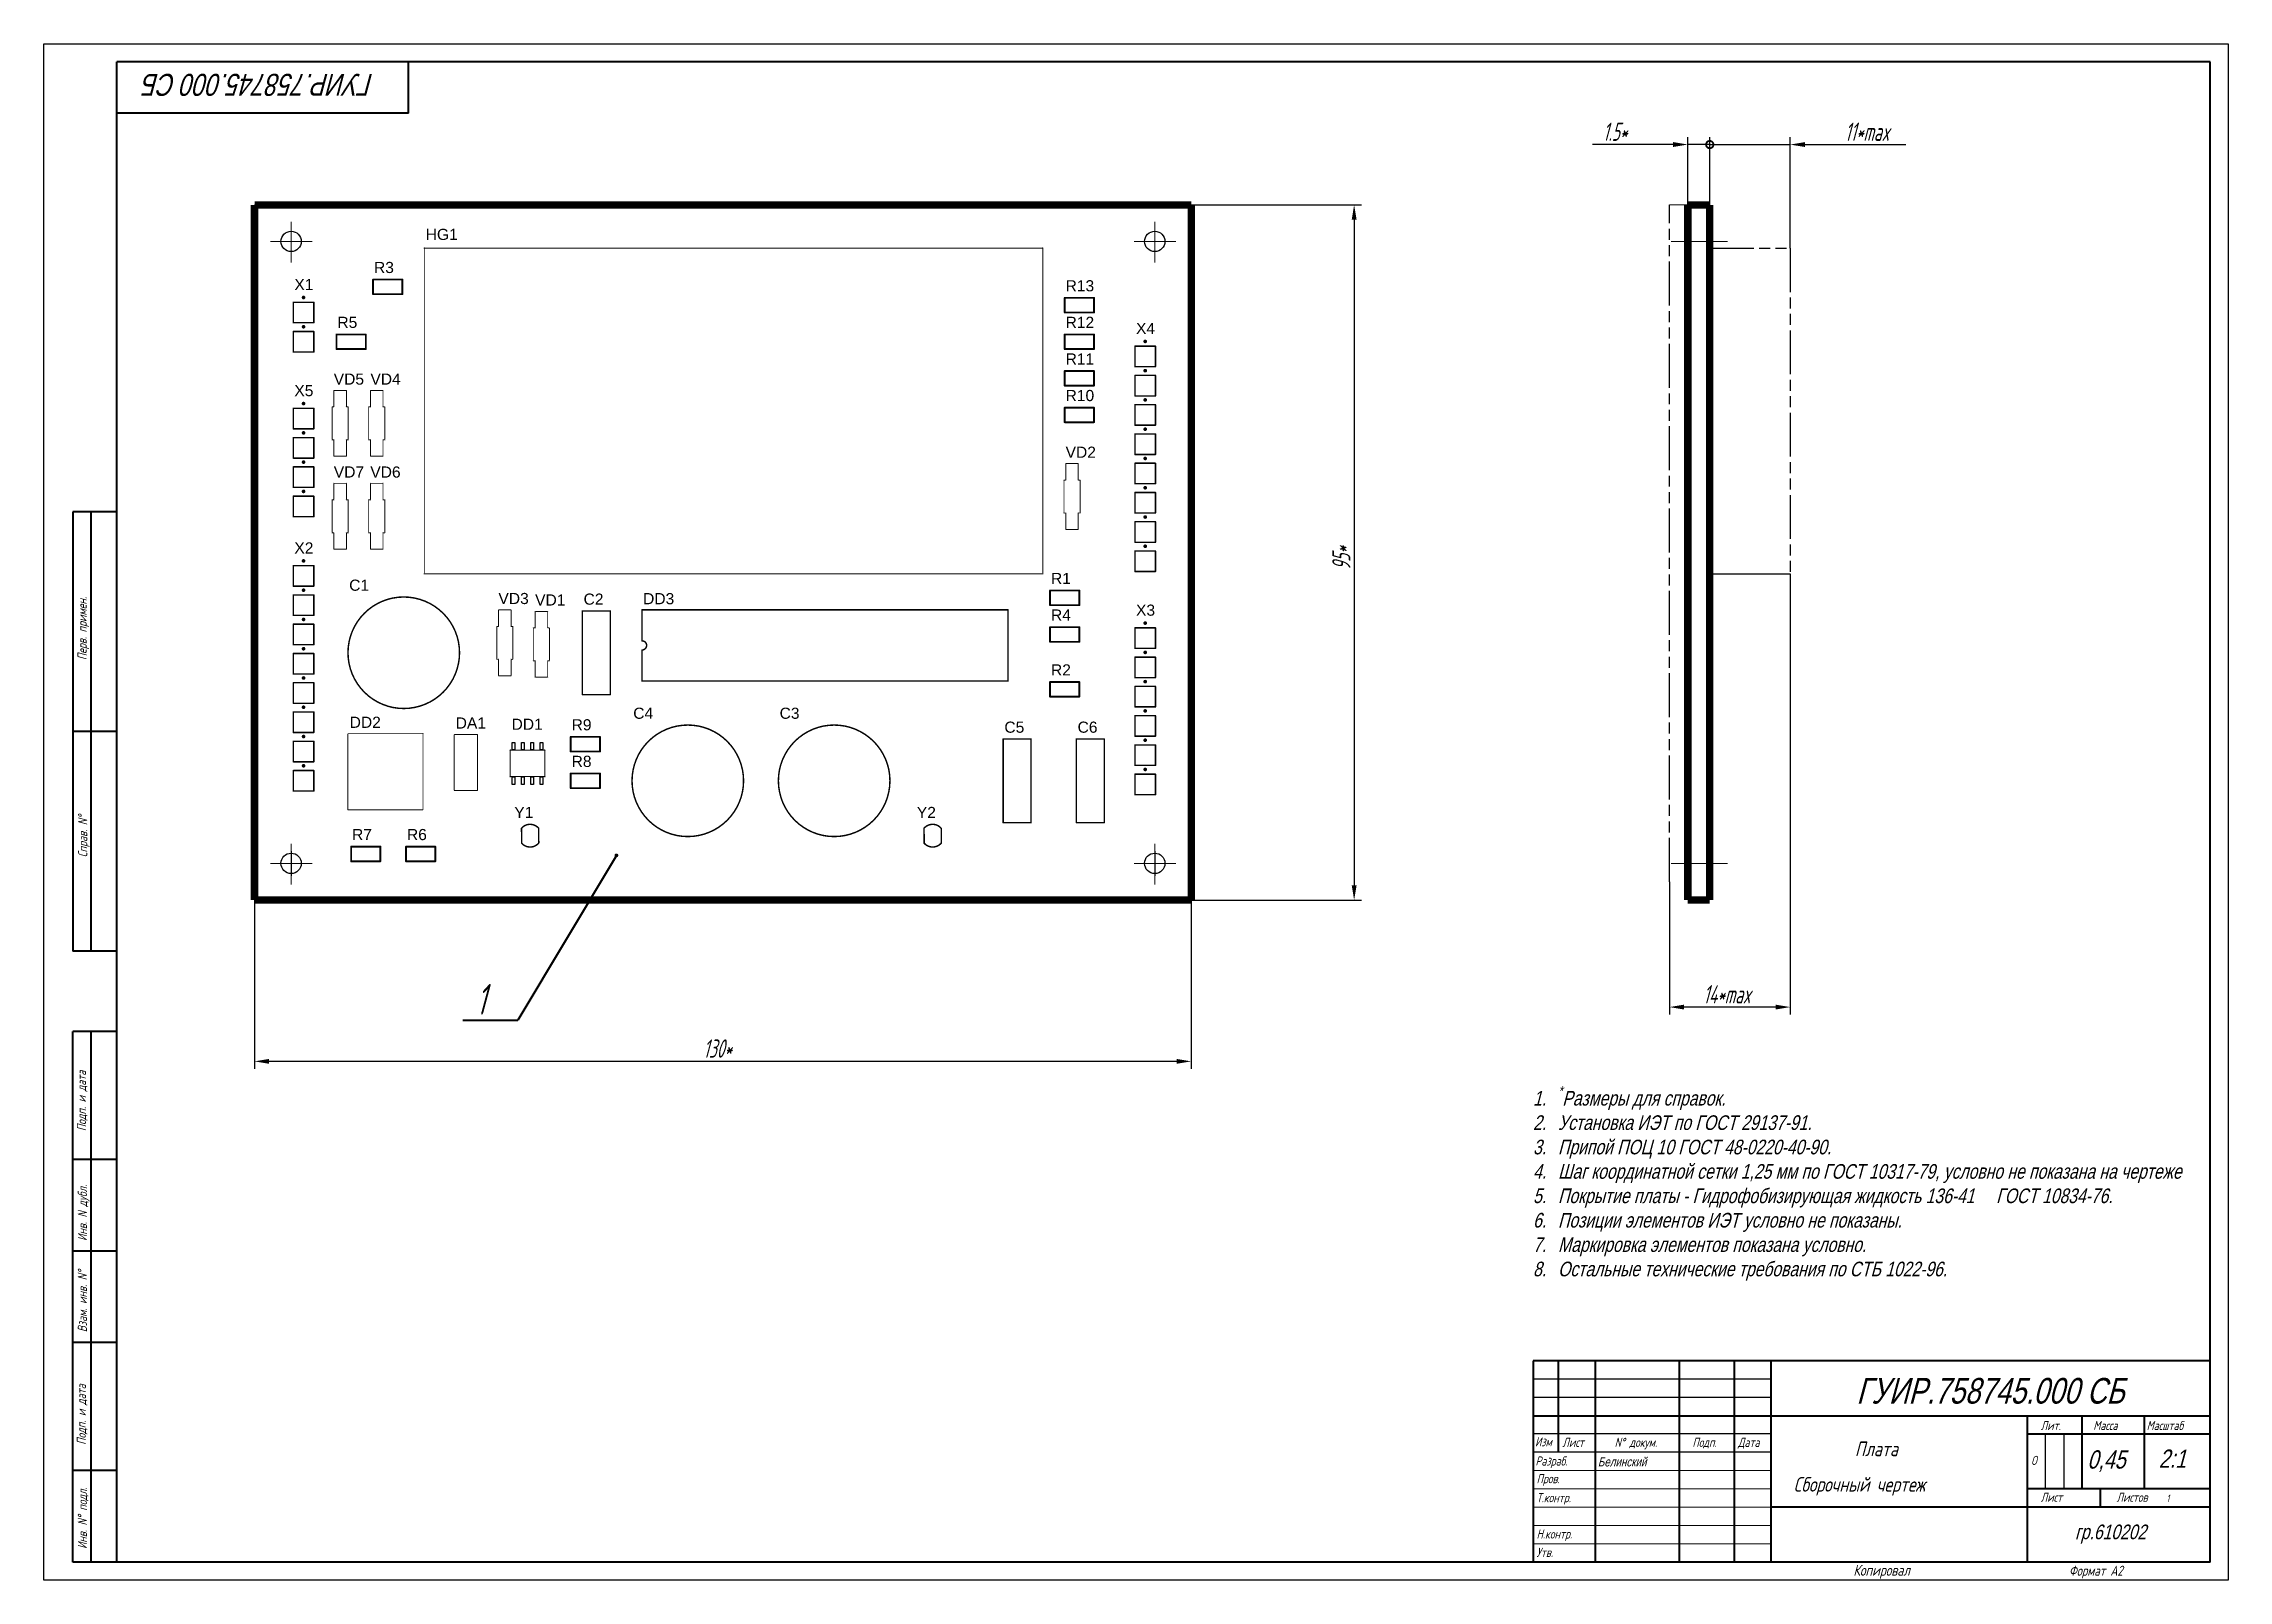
# Model space of a CAD drawing. Header units: millimetres. Extents: x 4478846 to 4492776, y 3796523 to 3799112.
# Drawn here: x 4489529 to 4490126, y 3797148 to 3797568 of the extents above; entities that cross this region are included whole.
import ezdxf
from ezdxf.enums import TextEntityAlignment as Align

# ---------------------------------------------------------------- set-up
doc = ezdxf.new("R2010")
doc.units = ezdxf.units.MM
for name, pattern in [('AM_ISO09W050', [22.5, 12, -1.5, 3, -1.5, 3, -1.5]), ('CENTER2', [28.575, 19.05, -3.175, 3.175, -3.175]), ('осевая2', [28.575, 19.05, -3.175, 3.175, -3.175])]:
    doc.linetypes.add(name, pattern=pattern)
doc.layers.get('0').update_dxf_attribs({"lineweight": 25})
doc.layers.get('Defpoints').update_dxf_attribs({"color": 5})
for name, color, linetype, lineweight in [('1', 1, 'Continuous', 40), ('2', 3, 'CENTER2', 20), ('dim', 7, 'Continuous', 20), ('Tonkaya', 3, 'Continuous', 25), ('Основная', 7, 'Continuous', 40), ('тонкая', 7, 'Continuous', 13)]:
    doc.layers.add(name, color=color, linetype=linetype, lineweight=lineweight)
for name, color, linetype in [('1-оси', 1, 'осевая2'), ('InternalPlane1', 76, 'Continuous'), ('InternalPlane2', 16, 'Continuous'), ('KONTUR', 7, 'Continuous'), ('Mechanical16', 56, 'Continuous'), ('MultiLayer', 9, 'Continuous'), ('Title', 7, 'Continuous'), ('TopOverlay', 2, 'Continuous'), ('Текст', 4, 'Continuous')]:
    doc.layers.add(name, color=color, linetype=linetype)
doc.styles.add('35', font='gostw.shx', dxfattribs={"width": 0.65, "oblique": 15, "height": 3.5})
doc.styles.add('5', font='gostw.shx', dxfattribs={"width": 0.75, "oblique": 15, "height": 5})
doc.styles.add('7', font='gostw.shx', dxfattribs={"width": 0.75, "oblique": 15, "height": 7})
doc.styles.add('ESKD', font='standarteskd.shx', dxfattribs={"width": 0.8, "oblique": 15})
doc.styles.get("Standard").update_dxf_attribs({"font": 'arial.ttf'})
doc.styles.add('стиль1', font='romans.shx', dxfattribs={"width": 0.75, "oblique": 15, "height": 3.5})
doc.dimstyles.new('BUT$0', dxfattribs={"dimtxt": 3.5, "dimasz": 4, "dimexe": 2, "dimexo": 0, "dimgap": 1, "dimtad": 1, "dimdec": 4, "dimzin": 9, "dimdsep": 46, "dimtxsty": '35', "dimcen": 0, "dimclrd": 256, "dimclre": 256, "dimclrt": 256, "dimadec": 0, "dimazin": 0, "dimtfac": 0.7, "dimtdec": 4, "dimtmove": 0, "dimatfit": 0, "dimfxl": 1, "dimtolj": 1, "dimtzin": 9, "dimarcsym": 0})

msp = doc.modelspace()

# ---------------------------------------------------------------- texts
at = {"color": 7, "attachment_point": 1, "style": 'ESKD'}
for s, width, insert, char_height in [('{\\H0.71429x;0,45\\P} ', 101.2474268, (4490087.12862, 3797183.92051), 7), ('2:1 ', 101.2474268, (4490106.64196, 3797184.13329), 5), ('Белинский', 29.917041, (4489953.36594, 3797182.01411), 2.5), ('гр.610202', 28.8781576, (4490083.76273, 3797163.62198), 4)]:
    msp.add_mtext_dynamic_manual_height_columns(s, width=width, gutter_width=20, heights=[0], dxfattribs=dict(at, insert=insert, char_height=char_height))
at = {"layer": '1', "style": '7', "oblique": 15, "width": 0.75}
msp.add_text('1', height=8.4, dxfattribs=at).set_placement((4489648.08656, 3797302.97607), align=Align.CENTER)
at = {"layer": 'MultiLayer', "color": 7, "lineweight": -2, "insert": (4489931.64734, 3797283.51458), "char_height": 4, "attachment_point": 1, "style": 'ESKD'}
msp.add_mtext_dynamic_manual_height_columns('\\A1;\\pxi-1.7082,l2.7082,t2.7082;1.^I{\\H0.7x;\\S*^ ;}Размеры для справок.\\P2.^IУстановка ИЭТ по ГОСТ 29137-91.\\P{\\A0;3.^IПрипой ПОЦ 10 ГОСТ 48-0220-40-90.\\P4.^IШаг координатной сетки 1,25 мм по ГОСТ 10317-79, условно не показана на чертеже\\P5.^IПокрытие платы - Гидрофобизирующая жидкость 136-41     ГОСТ 10834-76.}\\P6.^IПозиции элементов ИЭТ условно не показаны.\\P7.^IМаркировка элементов показана условно{\\A0;. \\P8.^IОстальные технические требования по СТБ 1022-96.}', width=187.5961338, gutter_width=50, heights=[74.00186], dxfattribs=at)
at = {"layer": 'Title', "insert": (4489587.48858, 3797557.18616), "char_height": 6, "width": 96, "attachment_point": 5, "rotation": 180, "style": 'ESKD'}
msp.add_mtext('ГУИР.758745.000 СБ', dxfattribs=at)
at = {"layer": 'Title', "insert": (4490060.64734, 3797200.13812), "char_height": 7, "width": 120, "attachment_point": 5, "style": 'ESKD'}
msp.add_mtext('ГУИР.758745.000 СБ', dxfattribs=at)
at = {"layer": 'TopOverlay'}
for s, p in [('HG1', (4489633.03736, 3797514.73505)), ('R3', (4489618.91076, 3797505.70037)), ('X1', (4489597.14876, 3797501.03717)), ('R13', (4489807.91076, 3797500.70037)), ('R5', (4489608.91076, 3797490.70037)), ('R12', (4489807.91076, 3797490.70037)), ('X4', (4489827.14876, 3797489.03717)), ('R11', (4489807.91076, 3797480.70037)), ('VD5', (4489607.90416, 3797475.19177)), ('VD4', (4489617.93336, 3797475.19177)), ('X5', (4489597.14876, 3797472.03717)), ('R10', (4489807.91076, 3797470.70037)), ('VD2', (4489807.91076, 3797455.20757)), ('VD7', (4489607.92576, 3797449.79817)), ('VD6', (4489617.90416, 3797449.78417)), ('X2', (4489597.14876, 3797429.03717)), ('C1', (4489612.13356, 3797418.85757)), ('R1', (4489803.91076, 3797420.70037)), ('VD3', (4489652.91296, 3797415.21737)), ('VD1', (4489662.94216, 3797414.81217)), ('C2', (4489676.18356, 3797415.04757)), ('DD3', (4489692.45056, 3797415.17285)), ('R4', (4489803.91076, 3797410.70037)), ('X3', (4489827.14876, 3797412.03717)), ('R2', (4489803.91076, 3797395.70037)), ('C4', (4489689.75356, 3797383.85757)), ('C3', (4489729.75356, 3797383.85757)), ('DD2', (4489612.26396, 3797381.38717)), ('DA1', (4489641.23436, 3797381.18677)), ('DD1', (4489656.50996, 3797380.85277)), ('R9', (4489672.91076, 3797380.70037)), ('C5', (4489791.18356, 3797380.04757)), ('C6', (4489811.18356, 3797380.04757)), ('R8', (4489672.91076, 3797370.70037)), ('Y1', (4489657.25017, 3797356.74017)), ('Y2', (4489767.25616, 3797356.74017)), ('R7', (4489612.91076, 3797350.70037)), ('R6', (4489627.91076, 3797350.70037))]:
    msp.add_text(s, height=3.048, dxfattribs=at).set_placement(p)
at = {"layer": 'Текст', "color": 7, "style": 'стиль1', "oblique": 15, "width": 0.75}
for s, p in [('Перв. примен.', (4489540.40025, 3797399.90063)), ('Справ. N%%d', (4489540.55532, 3797346.01555)), ('Подп. и дата', (4489540.2211, 3797271.15851)), ('Инв. N дубл.', (4489540.46573, 3797241.13361)), ('Взам. инв. N%%d', (4489540.46573, 3797216.20635)), ('Подп. и дата', (4489540.17088, 3797185.42177)), ('Инв. N%%d подл.', (4489540.46573, 3797156.95556))]:
    msp.add_text(s, height=2.5, rotation=90, dxfattribs=at).set_placement(p)
for s, height, p in [('Лит.', 2.5, (4490074.3653, 3797189.45331)), ('Масса', 2.5, (4490088.7398, 3797189.45331)), ('Масштаб', 2.5, (4490103.33202, 3797189.45331)), ('Изм', 2.5, (4489936.19246, 3797185.00024)), ('Лист', 2.5, (4489943.66823, 3797184.84994)), ('N%%d докум. ', 2.5, (4489957.95189, 3797184.84994)), ('Подп.', 2.5, (4489979.2044, 3797184.84994)), ('Дата', 2.5, (4489991.65551, 3797184.84994)), ('Плата', 4, (4490023.59999, 3797182.31247)), ('Разраб.', 2.5, (4489936.30863, 3797179.74931)), ('Пров.', 2.5, (4489936.60953, 3797174.91719)), ('О', 2.5, (4490071.77023, 3797179.91113)), ('Т.контр.', 2.5, (4489936.60953, 3797169.72228)), ('Сборочный чертеж', 4, (4490006.86604, 3797172.61673)), ('Лист', 2.5, (4490074.3653, 3797169.83944)), ('Листов', 2.5, (4490095.08972, 3797169.83944)), ('1', 2, (4490108.73777, 3797169.80386)), ('Н.контр.', 2.5, (4489936.60953, 3797159.80006)), ('Утв.', 2.5, (4489936.60953, 3797154.78045)), ('Копировал', 3, (4490023.18287, 3797149.63812)), ('Формат А2', 2.75, (4490082.11144, 3797149.63812))]:
    msp.add_text(s, height=height, dxfattribs=at).set_placement(p)

# ---------------------------------------------------------------- blocks, each defined once
blk = doc.blocks.new('*D222')
at = {"layer": 'Defpoints', "color": 0, "transparency": 16777216}
for p in [(4489842.26, 3797524.32), (4489842.26, 3797334.32), (4489886.76, 3797334.32)]:
    blk.add_point(p, dxfattribs=at)
at = {"layer": 'dim', "lineweight": -2, "transparency": 16777216}
for p, q in [((4489842.26, 3797524.32), (4489888.76, 3797524.32)), ((4489886.76, 3797520.32), (4489886.76, 3797338.32)), ((4489842.26, 3797334.32), (4489888.76, 3797334.32))]:
    blk.add_line(p, q, dxfattribs=at)
at = {"layer": 'dim', "transparency": 16777216}
for points in [[(4489886.1, 3797520.32), (4489887.43, 3797520.32), (4489886.76, 3797524.32)], [(4489886.1, 3797338.32), (4489887.43, 3797338.32), (4489886.76, 3797334.32)]]:
    blk.add_solid(points, dxfattribs=at)
at = {"layer": 'dim', "transparency": 16777216, "insert": (4489883.26, 3797427.75), "char_height": 5, "attachment_point": 5, "rotation": 90, "style": '5'}
blk.add_mtext('\\A1;95*', dxfattribs=at)
blk = doc.blocks.new('*D223')
at = {"layer": 'Defpoints', "color": 0, "transparency": 16777216}
for p in [(4489586.26, 3797524.32), (4489842.26, 3797524.32), (4489586.26, 3797290.23)]:
    blk.add_point(p, dxfattribs=at)
at = {"layer": 'dim', "lineweight": -2, "transparency": 16777216}
for p, q in [((4489586.26, 3797524.32), (4489586.26, 3797288.23)), ((4489842.26, 3797524.32), (4489842.26, 3797288.23)), ((4489838.26, 3797290.23), (4489590.26, 3797290.23))]:
    blk.add_line(p, q, dxfattribs=at)
at = {"layer": 'dim', "transparency": 16777216}
for points in [[(4489590.26, 3797290.9), (4489590.26, 3797289.57), (4489586.26, 3797290.23)], [(4489838.26, 3797290.9), (4489838.26, 3797289.57), (4489842.26, 3797290.23)]]:
    blk.add_solid(points, dxfattribs=at)
at = {"layer": 'dim', "transparency": 16777216, "insert": (4489712.78, 3797293.73), "char_height": 5, "attachment_point": 5, "style": '5'}
blk.add_mtext('\\A1;130*', dxfattribs=at)
blk = doc.blocks.new('*D224')
at = {"layer": 'Defpoints', "color": 0, "transparency": 16777216}
for p in [(4489983.94, 3797540.83), (4489977.94, 3797519.32), (4489983.94, 3797519.32)]:
    blk.add_point(p, dxfattribs=at)
at = {"layer": 'dim', "lineweight": -2, "transparency": 16777216}
for p, q in [((4489977.94, 3797519.32), (4489977.94, 3797542.83)), ((4489983.94, 3797519.32), (4489983.94, 3797542.83)), ((4489973.94, 3797540.83), (4489951.92, 3797540.83)), ((4489983.94, 3797540.83), (4489977.94, 3797540.83)), ((4489983.94, 3797540.83), (4489991.94, 3797540.83))]:
    blk.add_line(p, q, dxfattribs=at)
at = {"layer": 'dim', "transparency": 16777216}
blk.add_solid([(4489973.94, 3797541.49), (4489973.94, 3797540.16), (4489977.94, 3797540.83)], dxfattribs=at)
at = {"layer": 'dim', "transparency": 16777216, "insert": (4489958.05, 3797544.33), "char_height": 5, "attachment_point": 5, "style": '5'}
blk.add_mtext('\\A1;1.5*', dxfattribs=at)
blk = doc.blocks.new('_None')
blk = doc.blocks.new('_DotSmall')
at = {"color": 0, "linetype": 'ByBlock', "const_width": 0.5}
blk.add_lwpolyline([(-0.0625, 0, 1), (0.0625, 0, 1)], format="xyb", close=True, dxfattribs=at)
blk = doc.blocks.new('*D225')
at = {"layer": 'Defpoints', "color": 0, "transparency": 16777216}
for p in [(4490005.94, 3797540.81), (4489983.94, 3797524.32), (4490005.94, 3797512.52)]:
    blk.add_point(p, dxfattribs=at)
at = {"layer": 'dim', "lineweight": -2, "transparency": 16777216}
for p, q in [((4489983.94, 3797524.32), (4489983.94, 3797542.81)), ((4490005.94, 3797512.52), (4490005.94, 3797542.81)), ((4489983.94, 3797540.81), (4489979.94, 3797540.81)), ((4489983.94, 3797540.81), (4490005.94, 3797540.81)), ((4490009.94, 3797540.81), (4490037.53, 3797540.81))]:
    blk.add_line(p, q, dxfattribs=at)
at = {"layer": 'dim', "transparency": 16777216}
blk.add_solid([(4490009.94, 3797541.48), (4490009.94, 3797540.15), (4490005.94, 3797540.81)], dxfattribs=at)
at = {"layer": 'dim', "lineweight": -2, "transparency": 16777216, "xscale": 4, "yscale": 4, "zscale": 4}
blk.add_blockref('_DotSmall', (4489983.94, 3797540.81), dxfattribs=at)
at = {"layer": 'dim', "transparency": 16777216, "insert": (4490026.89, 3797544.31), "char_height": 5, "attachment_point": 5, "style": '5'}
blk.add_mtext('\\A1;11*max', dxfattribs=at)
blk = doc.blocks.new('*D226')
at = {"layer": 'Defpoints', "color": 0, "transparency": 16777216}
for p in [(4490005.94, 3797423.52), (4489972.94, 3797339.32), (4489972.94, 3797305.07)]:
    blk.add_point(p, dxfattribs=at)
at = {"layer": 'dim', "lineweight": -2, "transparency": 16777216}
for p, q in [((4490005.94, 3797423.52), (4490005.94, 3797303.07)), ((4489972.94, 3797339.32), (4489972.94, 3797303.07)), ((4490001.94, 3797305.07), (4489976.94, 3797305.07))]:
    blk.add_line(p, q, dxfattribs=at)
at = {"layer": 'dim', "transparency": 16777216}
for points in [[(4489976.94, 3797305.73), (4489976.94, 3797304.4), (4489972.94, 3797305.07)], [(4490001.94, 3797305.73), (4490001.94, 3797304.4), (4490005.94, 3797305.07)]]:
    blk.add_solid(points, dxfattribs=at)
at = {"layer": 'dim', "transparency": 16777216, "insert": (4489988.6, 3797308.57), "char_height": 5, "attachment_point": 5, "style": '5'}
blk.add_mtext('\\A1;14*max', dxfattribs=at)

# ---------------------------------------------------------------- dimensions: what is measured, and where the dimension line sits
at = {"layer": 'dim'}
for base, p1, p2, text, override, picture, middle in [((4489983.94098, 3797540.82632), (4489977.94098, 3797519.31577), (4489983.94098, 3797519.31577), '1.5*', {"dimtxsty": '5', "dimblk2": 'None', "dimsah": 1}, '*D224', (4489958.04797, 3797540.82632)), ((4490005.94098, 3797540.81253), (4489983.94098, 3797524.31577), (4490005.94098, 3797512.51573), '11*max', {"dimtxsty": '5', "dimblk1": 'DotSmall', "dimsah": 1}, '*D225', (4490026.88756, 3797540.81253)), ((4489586.26336, 3797290.23346), (4489842.26336, 3797524.31577), (4489586.26336, 3797524.31577), '130*', {"dimlfac": 0.5, "dimtxsty": '5'}, '*D223', (4489712.78148, 3797290.23346)), ((4489972.94098, 3797305.0655), (4490005.94098, 3797423.51575), (4489972.94098, 3797339.31577), '14*max', {"dimtxsty": '5'}, '*D226', (4489988.59666, 3797305.0655))]:
    dim = msp.add_linear_dim(base=base, p1=p1, p2=p2, text=text, dimstyle='BUT$0', override=override, dxfattribs=at)
    dim.commit()
    dim.dimension.update_dxf_attribs({"geometry": picture, "text_midpoint": middle, "dimtype": 160})
dim = msp.add_linear_dim(base=(4489886.7628, 3797334.31577), p1=(4489842.26336, 3797524.31577), p2=(4489842.26336, 3797334.31577), angle=90, text='<>*', dimstyle='BUT$0', override={"dimlfac": 0.5, "dimtxsty": '5'}, dxfattribs=at)
dim.commit()
dim.dimension.update_dxf_attribs({"geometry": '*D222', "text_midpoint": (4489886.7628, 3797427.74624), "dimtype": 160})

# ---------------------------------------------------------------- linework, layer by layer
msp.add_line((4489983.94098, 3797423.51575), (4490005.94098, 3797423.51575))
at = {"color": 7}
for p, q in [((4490000.64734, 3797203.38812), (4489935.64734, 3797203.38812)), ((4490000.64734, 3797198.38812), (4489935.64734, 3797198.38812)), ((4490000.64734, 3797188.38812), (4489935.64734, 3797188.38812)), ((4490000.64734, 3797183.38812), (4489935.64734, 3797183.38812)), ((4490070.64734, 3797153.38812), (4490070.64734, 3797153.38812))]:
    msp.add_line(p, q, dxfattribs=at)
at = {"layer": '1'}
for p in [(4489685.16736, 3797346.53946), (4489643.1812, 3797301.47607)]:
    msp.add_line(p, (4489658.1812, 3797301.47607), dxfattribs=at)
at = {"layer": '1', "const_width": 2.032}
for points in [[(4489586.26336, 3797334.31577), (4489586.26336, 3797524.31577)], [(4489586.26336, 3797334.31577), (4489586.26336, 3797524.31577)], [(4489586.26336, 3797524.31577), (4489842.26336, 3797524.31577)], [(4489842.26336, 3797334.31577), (4489842.26336, 3797524.31577)], [(4489977.94098, 3797334.31577), (4489977.94098, 3797524.31577)], [(4489977.94098, 3797524.31577), (4489983.94098, 3797524.31577)], [(4489977.94098, 3797334.31577), (4489977.94098, 3797524.31577)], [(4489977.94098, 3797524.31577), (4489983.94098, 3797524.31577)], [(4489983.94098, 3797334.31577), (4489983.94098, 3797524.31577)], [(4489983.94098, 3797334.31577), (4489983.94098, 3797524.31577)], [(4489983.94098, 3797339.31577), (4489983.94098, 3797519.31577)], [(4489586.26336, 3797334.31577), (4489842.26336, 3797334.31577)], [(4489977.94098, 3797334.31577), (4489983.94098, 3797334.31577)]]:
    msp.add_lwpolyline(points, dxfattribs=at)
at = {"layer": '1', "const_width": 0.5, "flags": 128}
msp.add_lwpolyline([(4489684.91736, 3797346.53946, -1), (4489685.41736, 3797346.53946, -1)], format="xyb", close=True, dxfattribs=at)
at = {"layer": '1-оси', "color": 0, "linetype": 'AM_ISO09W050'}
for p, q in [((4489972.94098, 3797339.31577), (4489972.94098, 3797524.31577)), ((4489983.94098, 3797512.51573), (4490005.94098, 3797512.51573)), ((4490005.94098, 3797512.51573), (4490005.94098, 3797423.51575))]:
    msp.add_line(p, q, dxfattribs=at)
at = {"layer": '2'}
for p, q in [((4489596.26336, 3797508.56664), (4489596.26336, 3797519.68977)), ((4489832.26336, 3797511.56664), (4489832.26336, 3797519.68977)), ((4489832.26336, 3797508.56665), (4489832.26336, 3797519.68977)), ((4489590.65553, 3797514.35064), (4489602.04736, 3797514.35064)), ((4489826.65554, 3797514.35065), (4489838.04736, 3797514.35065)), ((4489829.47936, 3797514.35064), (4489837.0582, 3797514.35064)), ((4489973.36989, 3797514.35064), (4489988.79651, 3797514.35064)), ((4489590.65554, 3797344.35064), (4489602.04736, 3797344.35064)), ((4489592.64415, 3797344.35064), (4489599.04736, 3797344.35064)), ((4489596.26336, 3797338.56664), (4489596.26336, 3797349.68977)), ((4489596.26336, 3797340.97497), (4489596.26336, 3797347.13464)), ((4489826.65554, 3797344.35064), (4489838.04737, 3797344.35064)), ((4489829.47936, 3797344.35064), (4489835.88256, 3797344.35064)), ((4489832.26337, 3797338.56664), (4489832.26336, 3797349.68977)), ((4489832.26337, 3797340.97497), (4489832.26336, 3797347.13464)), ((4489973.36988, 3797344.35064), (4489988.7965, 3797344.35064))]:
    msp.add_line(p, q, dxfattribs=at)
at = {"layer": 'InternalPlane1', "const_width": 2.032}
for points in [[(4489842.26336, 3797334.31577), (4489842.26336, 3797524.31577)], [(4489586.26336, 3797334.31577), (4489842.26336, 3797334.31577)]]:
    msp.add_lwpolyline(points, dxfattribs=at)
at = {"layer": 'InternalPlane1', "const_width": 1.016}
msp.add_lwpolyline([(4489841.75536, 3797519.31577, 1), (4489842.77136, 3797519.31577, 1)], format="xyb", close=True, dxfattribs=at)
msp.add_lwpolyline([(4489841.75536, 3797519.31577, 1), (4489842.77136, 3797519.31577, 1)], format="xyb", close=True, dxfattribs=at)
at = {"layer": 'InternalPlane2', "const_width": 1.016}
msp.add_lwpolyline([(4489841.75536, 3797519.31577, 1), (4489842.77136, 3797519.31577, 1)], format="xyb", close=True, dxfattribs=at)
at = {"layer": 'KONTUR', "color": 7}
for p, q in [((4489528.64734, 3797148.38812), (4489528.64734, 3797568.38812)), ((4489528.64734, 3797568.38812), (4490125.64734, 3797568.38812)), ((4490125.64734, 3797568.38812), (4490125.64734, 3797148.38812)), ((4490125.64734, 3797148.38812), (4489528.64734, 3797148.38812))]:
    msp.add_line(p, q, dxfattribs=at)
at = {"layer": 'Mechanical16', "const_width": 0.05}
for points in [[(4489611.75841, 3797379.79575, 1), (4489611.80841, 3797379.79575, 1)], [(4489611.75841, 3797379.79575, 1), (4489611.80841, 3797379.79575, 1)], [(4489632.27836, 3797358.95576, 1), (4489632.32836, 3797358.95576, 1)], [(4489632.27836, 3797358.95576, 1), (4489632.32836, 3797358.95576, 1)]]:
    msp.add_lwpolyline(points, format="xyb", close=True, dxfattribs=at)
at = {"layer": 'Tonkaya', "color": 7, "lineweight": -2}
for p, q in [((4489596.26336, 3797347.65657), (4489596.26336, 3797340.97497)), ((4489832.26336, 3797347.65657), (4489832.26336, 3797340.97497))]:
    msp.add_line(p, q, dxfattribs=at)
at = {"layer": 'TopOverlay'}
for p, q in [((4489656.68776, 3797375.39177), (4489656.68776, 3797377.42377)), ((4489656.68776, 3797377.42377), (4489657.39896, 3797377.42377)), ((4489656.68776, 3797375.39177), (4489656.68776, 3797377.42377)), ((4489656.68776, 3797377.42377), (4489657.39896, 3797377.42377)), ((4489657.39896, 3797375.39177), (4489656.68776, 3797375.39177)), ((4489657.39896, 3797375.39177), (4489656.68776, 3797375.39177)), ((4489657.39896, 3797377.42377), (4489657.39896, 3797375.39177)), ((4489657.39896, 3797377.42377), (4489657.39896, 3797375.39177)), ((4489659.22776, 3797375.39177), (4489659.22776, 3797377.42377)), ((4489659.22776, 3797377.42377), (4489659.93896, 3797377.42377)), ((4489659.22776, 3797375.39177), (4489659.22776, 3797377.42377)), ((4489659.22776, 3797377.42377), (4489659.93896, 3797377.42377)), ((4489659.93896, 3797375.39177), (4489659.22776, 3797375.39177)), ((4489659.93896, 3797375.39177), (4489659.22776, 3797375.39177)), ((4489659.93896, 3797377.42377), (4489659.93896, 3797375.39177)), ((4489659.93896, 3797377.42377), (4489659.93896, 3797375.39177)), ((4489661.76776, 3797375.39177), (4489661.76776, 3797377.42377)), ((4489661.76776, 3797377.42377), (4489662.47896, 3797377.42377)), ((4489661.76776, 3797375.39177), (4489661.76776, 3797377.42377)), ((4489661.76776, 3797377.42377), (4489662.47896, 3797377.42377)), ((4489662.47896, 3797375.39177), (4489661.76776, 3797375.39177)), ((4489662.47896, 3797375.39177), (4489661.76776, 3797375.39177)), ((4489662.47896, 3797377.42377), (4489662.47896, 3797375.39177)), ((4489662.47896, 3797377.42377), (4489662.47896, 3797375.39177)), ((4489664.30776, 3797375.39177), (4489664.30776, 3797377.42377)), ((4489664.30776, 3797377.42377), (4489665.01896, 3797377.42377)), ((4489664.30776, 3797375.39177), (4489664.30776, 3797377.42377)), ((4489664.30776, 3797377.42377), (4489665.01896, 3797377.42377)), ((4489665.01896, 3797375.39177), (4489664.30776, 3797375.39177)), ((4489665.01896, 3797375.39177), (4489664.30776, 3797375.39177)), ((4489665.01896, 3797377.42377), (4489665.01896, 3797375.39177)), ((4489665.01896, 3797377.42377), (4489665.01896, 3797375.39177)), ((4489656.68776, 3797365.94297), (4489656.68776, 3797367.97497)), ((4489656.68776, 3797367.97497), (4489657.39896, 3797367.97497)), ((4489656.68776, 3797365.94297), (4489656.68776, 3797367.97497)), ((4489656.68776, 3797367.97497), (4489657.39896, 3797367.97497)), ((4489657.39896, 3797367.97497), (4489657.39896, 3797365.94297)), ((4489657.39896, 3797367.97497), (4489657.39896, 3797365.94297)), ((4489659.22776, 3797365.94297), (4489659.22776, 3797367.97497)), ((4489659.22776, 3797367.97497), (4489659.93896, 3797367.97497)), ((4489659.22776, 3797365.94297), (4489659.22776, 3797367.97497)), ((4489659.22776, 3797367.97497), (4489659.93896, 3797367.97497)), ((4489659.93896, 3797367.97497), (4489659.93896, 3797365.94297)), ((4489659.93896, 3797367.97497), (4489659.93896, 3797365.94297)), ((4489661.76776, 3797365.94297), (4489661.76776, 3797367.97497)), ((4489661.76776, 3797367.97497), (4489662.47896, 3797367.97497)), ((4489661.76776, 3797365.94297), (4489661.76776, 3797367.97497)), ((4489661.76776, 3797367.97497), (4489662.47896, 3797367.97497)), ((4489662.47896, 3797367.97497), (4489662.47896, 3797365.94297)), ((4489662.47896, 3797367.97497), (4489662.47896, 3797365.94297)), ((4489664.30776, 3797365.94297), (4489664.30776, 3797367.97497)), ((4489664.30776, 3797367.97497), (4489665.01896, 3797367.97497)), ((4489664.30776, 3797365.94297), (4489664.30776, 3797367.97497)), ((4489664.30776, 3797367.97497), (4489665.01896, 3797367.97497)), ((4489665.01896, 3797367.97497), (4489665.01896, 3797365.94297)), ((4489665.01896, 3797367.97497), (4489665.01896, 3797365.94297)), ((4489657.39896, 3797365.94297), (4489656.68776, 3797365.94297)), ((4489657.39896, 3797365.94297), (4489656.68776, 3797365.94297)), ((4489659.93896, 3797365.94297), (4489659.22776, 3797365.94297)), ((4489659.93896, 3797365.94297), (4489659.22776, 3797365.94297)), ((4489662.47896, 3797365.94297), (4489661.76776, 3797365.94297)), ((4489662.47896, 3797365.94297), (4489661.76776, 3797365.94297)), ((4489665.01896, 3797365.94297), (4489664.30776, 3797365.94297)), ((4489665.01896, 3797365.94297), (4489664.30776, 3797365.94297))]:
    msp.add_line(p, q, dxfattribs=at)
for points, const_width in [([(4489632.59983, 3797512.51573, 1), (4489632.72683, 3797512.51573, 1)], 0.254), ([(4489632.59983, 3797512.51573, 1), (4489632.72683, 3797512.51573, 1)], 0.254), ([(4489801.59985, 3797512.51573, 1), (4489801.72685, 3797512.51573, 1)], 0.254), ([(4489801.59985, 3797512.51573, 1), (4489801.72685, 3797512.51573, 1)], 0.254), ([(4489599.91336, 3797499.01577, 1), (4489599.41336, 3797499.01577, 1)], 0.5), ([(4489599.28836, 3797499.01577, 1), (4489599.53835, 3797499.01577, 1)], 0.25), ([(4489599.78836, 3797499.01577, 1), (4489600.03836, 3797499.01577, 1)], 0.25), ([(4489618.53636, 3797503.9158, 1), (4489618.79036, 3797503.9158, 1)], 0.254), ([(4489618.53636, 3797503.9158, 1), (4489618.79036, 3797503.9158, 1)], 0.254), ([(4489618.53636, 3797499.9158, 1), (4489618.79036, 3797499.9158, 1)], 0.254), ([(4489618.53636, 3797499.9158, 1), (4489618.79036, 3797499.9158, 1)], 0.254), ([(4489626.53634, 3797503.9158, 1), (4489626.79034, 3797503.9158, 1)], 0.254), ([(4489626.53634, 3797503.9158, 1), (4489626.79034, 3797503.9158, 1)], 0.254), ([(4489626.53634, 3797499.9158, 1), (4489626.79034, 3797499.9158, 1)], 0.254), ([(4489626.53634, 3797499.9158, 1), (4489626.79034, 3797499.9158, 1)], 0.254), ([(4489807.53633, 3797498.91576, 1), (4489807.79033, 3797498.91576, 1)], 0.254), ([(4489807.53633, 3797498.91576, 1), (4489807.79033, 3797498.91576, 1)], 0.254), ([(4489815.53632, 3797498.91576, 1), (4489815.79032, 3797498.91576, 1)], 0.254), ([(4489815.53632, 3797498.91576, 1), (4489815.79032, 3797498.91576, 1)], 0.254), ([(4489596.76335, 3797497.71576, 1), (4489596.96335, 3797497.71576, 1)], 0.2), ([(4489596.76335, 3797497.71576, 1), (4489596.96335, 3797497.71576, 1)], 0.2), ([(4489602.36334, 3797497.71576, 1), (4489602.56334, 3797497.71576, 1)], 0.2), ([(4489602.36334, 3797497.71576, 1), (4489602.56334, 3797497.71576, 1)], 0.2), ([(4489807.53633, 3797494.91576, 1), (4489807.79033, 3797494.91576, 1)], 0.254), ([(4489807.53633, 3797494.91576, 1), (4489807.79033, 3797494.91576, 1)], 0.254), ([(4489815.53632, 3797494.91576, 1), (4489815.79032, 3797494.91576, 1)], 0.254), ([(4489815.53632, 3797494.91576, 1), (4489815.79032, 3797494.91576, 1)], 0.254), ([(4489596.76335, 3797492.11577, 1), (4489596.96335, 3797492.11577, 1)], 0.2), ([(4489596.76335, 3797492.11577, 1), (4489596.96335, 3797492.11577, 1)], 0.2), ([(4489596.76335, 3797489.71577, 1), (4489596.96335, 3797489.71577, 1)], 0.2), ([(4489596.76335, 3797489.71577, 1), (4489596.96335, 3797489.71577, 1)], 0.2), ([(4489599.91336, 3797491.01577, 1), (4489599.41336, 3797491.01577, 1)], 0.5), ([(4489599.28836, 3797491.01577, 1), (4489599.53835, 3797491.01577, 1)], 0.25), ([(4489599.78836, 3797491.01577, 1), (4489600.03836, 3797491.01577, 1)], 0.25), ([(4489602.36334, 3797492.11577, 1), (4489602.56334, 3797492.11577, 1)], 0.2), ([(4489602.36334, 3797492.11577, 1), (4489602.56334, 3797492.11577, 1)], 0.2), ([(4489602.36334, 3797489.71577, 1), (4489602.56334, 3797489.71577, 1)], 0.2), ([(4489602.36334, 3797489.71577, 1), (4489602.56334, 3797489.71577, 1)], 0.2), ([(4489608.53638, 3797488.91578, 1), (4489608.79038, 3797488.91578, 1)], 0.254), ([(4489608.53638, 3797488.91578, 1), (4489608.79038, 3797488.91578, 1)], 0.254), ([(4489616.53636, 3797488.91578, 1), (4489616.79036, 3797488.91578, 1)], 0.254), ([(4489616.53636, 3797488.91578, 1), (4489616.79036, 3797488.91578, 1)], 0.254), ([(4489807.53633, 3797488.91578, 1), (4489807.79033, 3797488.91578, 1)], 0.254), ([(4489807.53633, 3797488.91578, 1), (4489807.79033, 3797488.91578, 1)], 0.254), ([(4489815.53632, 3797488.91578, 1), (4489815.79032, 3797488.91578, 1)], 0.254), ([(4489815.53632, 3797488.91578, 1), (4489815.79032, 3797488.91578, 1)], 0.254), ([(4489829.91336, 3797487.01577, 1), (4489829.41336, 3797487.01577, 1)], 0.5), ([(4489829.28836, 3797487.01577, 1), (4489829.53836, 3797487.01577, 1)], 0.25), ([(4489829.78836, 3797487.01577, 1), (4489830.03836, 3797487.01577, 1)], 0.25), ([(4489596.76335, 3797484.11579, 1), (4489596.96335, 3797484.11579, 1)], 0.2), ([(4489596.76335, 3797484.11579, 1), (4489596.96335, 3797484.11579, 1)], 0.2), ([(4489602.36334, 3797484.11579, 1), (4489602.56334, 3797484.11579, 1)], 0.2), ([(4489602.36334, 3797484.11579, 1), (4489602.56334, 3797484.11579, 1)], 0.2), ([(4489608.53638, 3797484.91578, 1), (4489608.79038, 3797484.91578, 1)], 0.254), ([(4489608.53638, 3797484.91578, 1), (4489608.79038, 3797484.91578, 1)], 0.254), ([(4489616.53636, 3797484.91578, 1), (4489616.79036, 3797484.91578, 1)], 0.254), ([(4489616.53636, 3797484.91578, 1), (4489616.79036, 3797484.91578, 1)], 0.254), ([(4489807.53633, 3797484.91578, 1), (4489807.79033, 3797484.91578, 1)], 0.254), ([(4489807.53633, 3797484.91578, 1), (4489807.79033, 3797484.91578, 1)], 0.254), ([(4489815.53632, 3797484.91578, 1), (4489815.79032, 3797484.91578, 1)], 0.254), ([(4489815.53632, 3797484.91578, 1), (4489815.79032, 3797484.91578, 1)], 0.254), ([(4489826.7634, 3797485.71578, 1), (4489826.9634, 3797485.71578, 1)], 0.2), ([(4489826.7634, 3797485.71578, 1), (4489826.9634, 3797485.71578, 1)], 0.2), ([(4489832.36339, 3797485.71578, 1), (4489832.56339, 3797485.71578, 1)], 0.2), ([(4489832.36339, 3797485.71578, 1), (4489832.56339, 3797485.71578, 1)], 0.2), ([(4489807.53633, 3797478.9158, 1), (4489807.79033, 3797478.9158, 1)], 0.254), ([(4489807.53633, 3797478.9158, 1), (4489807.79033, 3797478.9158, 1)], 0.254), ([(4489815.53632, 3797478.9158, 1), (4489815.79032, 3797478.9158, 1)], 0.254), ([(4489815.53632, 3797478.9158, 1), (4489815.79032, 3797478.9158, 1)], 0.254), ([(4489826.7634, 3797480.11579, 1), (4489826.9634, 3797480.11579, 1)], 0.2), ([(4489826.7634, 3797480.11579, 1), (4489826.9634, 3797480.11579, 1)], 0.2), ([(4489826.7634, 3797477.7158, 1), (4489826.9634, 3797477.7158, 1)], 0.2), ([(4489826.7634, 3797477.7158, 1), (4489826.9634, 3797477.7158, 1)], 0.2), ([(4489829.91336, 3797479.01577, 1), (4489829.41336, 3797479.01577, 1)], 0.5), ([(4489829.28836, 3797479.01577, 1), (4489829.53836, 3797479.01577, 1)], 0.25), ([(4489829.78836, 3797479.01577, 1), (4489830.03836, 3797479.01577, 1)], 0.25), ([(4489832.36339, 3797480.11579, 1), (4489832.56339, 3797480.11579, 1)], 0.2), ([(4489832.36339, 3797480.11579, 1), (4489832.56339, 3797480.11579, 1)], 0.2), ([(4489832.36339, 3797477.7158, 1), (4489832.56339, 3797477.7158, 1)], 0.2), ([(4489832.36339, 3797477.7158, 1), (4489832.56339, 3797477.7158, 1)], 0.2), ([(4489599.91336, 3797470.01577, 1), (4489599.41336, 3797470.01577, 1)], 0.5), ([(4489599.28836, 3797470.01577, 1), (4489599.53835, 3797470.01577, 1)], 0.25), ([(4489599.78836, 3797470.01577, 1), (4489600.03836, 3797470.01577, 1)], 0.25), ([(4489607.43838, 3797469.11576, 1), (4489607.48838, 3797469.11576, 1)], 0.254), ([(4489607.43838, 3797469.11576, 1), (4489607.48838, 3797469.11576, 1)], 0.254), ([(4489607.93835, 3797473.61573, 1), (4489607.98835, 3797473.61573, 1)], 0.254), ([(4489607.93835, 3797473.61573, 1), (4489607.98835, 3797473.61573, 1)], 0.254), ([(4489607.93835, 3797469.11576, 1), (4489607.98835, 3797469.11576, 1)], 0.254), ([(4489607.93835, 3797469.11576, 1), (4489607.98835, 3797469.11576, 1)], 0.254), ([(4489611.3384, 3797473.61573, 1), (4489611.38839, 3797473.61573, 1)], 0.254), ([(4489611.3384, 3797473.61573, 1), (4489611.38839, 3797473.61573, 1)], 0.254), ([(4489611.3384, 3797469.11576, 1), (4489611.38839, 3797469.11576, 1)], 0.254), ([(4489611.3384, 3797469.11576, 1), (4489611.38839, 3797469.11576, 1)], 0.254), ([(4489611.83837, 3797469.11576, 1), (4489611.88837, 3797469.11576, 1)], 0.254), ([(4489611.83837, 3797469.11576, 1), (4489611.88837, 3797469.11576, 1)], 0.254), ([(4489617.43836, 3797469.11576, 1), (4489617.48836, 3797469.11576, 1)], 0.254), ([(4489617.43836, 3797469.11576, 1), (4489617.48836, 3797469.11576, 1)], 0.254), ([(4489617.93833, 3797473.61573, 1), (4489617.98833, 3797473.61573, 1)], 0.254), ([(4489617.93833, 3797473.61573, 1), (4489617.98833, 3797473.61573, 1)], 0.254), ([(4489617.93833, 3797469.11576, 1), (4489617.98833, 3797469.11576, 1)], 0.254), ([(4489617.93833, 3797469.11576, 1), (4489617.98833, 3797469.11576, 1)], 0.254), ([(4489621.33838, 3797473.61573, 1), (4489621.38837, 3797473.61573, 1)], 0.254), ([(4489621.33838, 3797473.61573, 1), (4489621.38837, 3797473.61573, 1)], 0.254), ([(4489621.33838, 3797469.11576, 1), (4489621.38837, 3797469.11576, 1)], 0.254), ([(4489621.33838, 3797469.11576, 1), (4489621.38837, 3797469.11576, 1)], 0.254), ([(4489621.83835, 3797469.11576, 1), (4489621.88835, 3797469.11576, 1)], 0.254), ([(4489621.83835, 3797469.11576, 1), (4489621.88835, 3797469.11576, 1)], 0.254), ([(4489807.53633, 3797474.9158, 1), (4489807.79033, 3797474.9158, 1)], 0.254), ([(4489807.53633, 3797474.9158, 1), (4489807.79033, 3797474.9158, 1)], 0.254), ([(4489815.53632, 3797474.9158, 1), (4489815.79032, 3797474.9158, 1)], 0.254), ([(4489815.53632, 3797474.9158, 1), (4489815.79032, 3797474.9158, 1)], 0.254), ([(4489826.7634, 3797472.11581, 1), (4489826.9634, 3797472.11581, 1)], 0.2), ([(4489826.7634, 3797472.11581, 1), (4489826.9634, 3797472.11581, 1)], 0.2), ([(4489826.7634, 3797469.71581, 1), (4489826.9634, 3797469.71581, 1)], 0.2), ([(4489826.7634, 3797469.71581, 1), (4489826.9634, 3797469.71581, 1)], 0.2), ([(4489829.91336, 3797471.01577, 1), (4489829.41336, 3797471.01577, 1)], 0.5), ([(4489829.28836, 3797471.01577, 1), (4489829.53836, 3797471.01577, 1)], 0.25), ([(4489829.78836, 3797471.01577, 1), (4489830.03836, 3797471.01577, 1)], 0.25), ([(4489832.36339, 3797472.11581, 1), (4489832.56339, 3797472.11581, 1)], 0.2), ([(4489832.36339, 3797472.11581, 1), (4489832.56339, 3797472.11581, 1)], 0.2), ([(4489832.36339, 3797469.71581, 1), (4489832.56339, 3797469.71581, 1)], 0.2), ([(4489832.36339, 3797469.71571, 1), (4489832.56339, 3797469.71571, 1)], 0.2), ([(4489596.76335, 3797468.71577, 1), (4489596.96335, 3797468.71577, 1)], 0.2), ([(4489596.76335, 3797468.71577, 1), (4489596.96335, 3797468.71577, 1)], 0.2), ([(4489596.76335, 3797463.11578, 1), (4489596.96335, 3797463.11578, 1)], 0.2), ([(4489596.76335, 3797463.11578, 1), (4489596.96335, 3797463.11578, 1)], 0.2), ([(4489602.36334, 3797468.71577, 1), (4489602.56334, 3797468.71577, 1)], 0.2), ([(4489602.36334, 3797468.71577, 1), (4489602.56334, 3797468.71577, 1)], 0.2), ([(4489602.36334, 3797463.11578, 1), (4489602.56334, 3797463.11578, 1)], 0.2), ([(4489602.36334, 3797463.11578, 1), (4489602.56334, 3797463.11578, 1)], 0.2), ([(4489807.53633, 3797468.91582, 1), (4489807.79033, 3797468.91582, 1)], 0.254), ([(4489807.53633, 3797468.91582, 1), (4489807.79033, 3797468.91582, 1)], 0.254), ([(4489807.53633, 3797464.91572, 1), (4489807.79033, 3797464.91572, 1)], 0.254), ([(4489807.53633, 3797464.91572, 1), (4489807.79033, 3797464.91572, 1)], 0.254), ([(4489815.53632, 3797468.91582, 1), (4489815.79032, 3797468.91582, 1)], 0.254), ([(4489815.53632, 3797468.91582, 1), (4489815.79032, 3797468.91582, 1)], 0.254), ([(4489815.53632, 3797464.91572, 1), (4489815.79032, 3797464.91572, 1)], 0.254), ([(4489815.53632, 3797464.91572, 1), (4489815.79032, 3797464.91572, 1)], 0.254), ([(4489826.7634, 3797464.11572, 1), (4489826.9634, 3797464.11572, 1)], 0.2), ([(4489826.7634, 3797464.11572, 1), (4489826.9634, 3797464.11572, 1)], 0.2), ([(4489829.91336, 3797463.01577, 1), (4489829.41336, 3797463.01577, 1)], 0.5), ([(4489832.36339, 3797464.11572, 1), (4489832.56339, 3797464.11572, 1)], 0.2), ([(4489832.36339, 3797464.11572, 1), (4489832.56339, 3797464.11572, 1)], 0.2), ([(4489596.76335, 3797460.71578, 1), (4489596.96335, 3797460.71578, 1)], 0.2), ([(4489596.76335, 3797460.71578, 1), (4489596.96335, 3797460.71578, 1)], 0.2), ([(4489599.91336, 3797462.01577, 1), (4489599.41336, 3797462.01577, 1)], 0.5), ([(4489599.28836, 3797462.01577, 1), (4489599.53835, 3797462.01577, 1)], 0.25), ([(4489599.78836, 3797462.01577, 1), (4489600.03836, 3797462.01577, 1)], 0.25), ([(4489602.36334, 3797460.71578, 1), (4489602.56334, 3797460.71578, 1)], 0.2), ([(4489602.36334, 3797460.71578, 1), (4489602.56334, 3797460.71578, 1)], 0.2), ([(4489607.43838, 3797460.11573, 1), (4489607.48838, 3797460.11573, 1)], 0.254), ([(4489607.43838, 3797460.11573, 1), (4489607.48838, 3797460.11573, 1)], 0.254), ([(4489607.93835, 3797460.11573, 1), (4489607.98835, 3797460.11573, 1)], 0.254), ([(4489607.93835, 3797460.11573, 1), (4489607.98835, 3797460.11573, 1)], 0.254), ([(4489611.3384, 3797460.11573, 1), (4489611.38839, 3797460.11573, 1)], 0.254), ([(4489611.3384, 3797460.11573, 1), (4489611.38839, 3797460.11573, 1)], 0.254), ([(4489611.83837, 3797460.11573, 1), (4489611.88837, 3797460.11573, 1)], 0.254), ([(4489611.83837, 3797460.11573, 1), (4489611.88837, 3797460.11573, 1)], 0.254), ([(4489617.43836, 3797460.11573, 1), (4489617.48836, 3797460.11573, 1)], 0.254), ([(4489617.43836, 3797460.11573, 1), (4489617.48836, 3797460.11573, 1)], 0.254), ([(4489617.93833, 3797460.11573, 1), (4489617.98833, 3797460.11573, 1)], 0.254), ([(4489617.93833, 3797460.11573, 1), (4489617.98833, 3797460.11573, 1)], 0.254), ([(4489621.33838, 3797460.11573, 1), (4489621.38837, 3797460.11573, 1)], 0.254), ([(4489621.33838, 3797460.11573, 1), (4489621.38837, 3797460.11573, 1)], 0.254), ([(4489621.83835, 3797460.11573, 1), (4489621.88835, 3797460.11573, 1)], 0.254), ([(4489621.83835, 3797460.11573, 1), (4489621.88835, 3797460.11573, 1)], 0.254), ([(4489826.7634, 3797461.71573, 1), (4489826.9634, 3797461.71573, 1)], 0.2), ([(4489826.7634, 3797461.71573, 1), (4489826.9634, 3797461.71573, 1)], 0.2), ([(4489829.28836, 3797463.01577, 1), (4489829.53836, 3797463.01577, 1)], 0.25), ([(4489829.78836, 3797463.01577, 1), (4489830.03836, 3797463.01577, 1)], 0.25), ([(4489832.36339, 3797461.71573, 1), (4489832.56339, 3797461.71573, 1)], 0.2), ([(4489832.36339, 3797461.71573, 1), (4489832.56339, 3797461.71573, 1)], 0.2), ([(4489596.76335, 3797455.11579, 1), (4489596.96335, 3797455.11579, 1)], 0.2), ([(4489596.76335, 3797455.11579, 1), (4489596.96335, 3797455.11579, 1)], 0.2), ([(4489596.76335, 3797452.7158, 1), (4489596.96335, 3797452.7158, 1)], 0.2), ([(4489596.76335, 3797452.7158, 1), (4489596.96335, 3797452.7158, 1)], 0.2), ([(4489599.91336, 3797454.01577, 1), (4489599.41336, 3797454.01577, 1)], 0.5), ([(4489599.28836, 3797454.01577, 1), (4489599.53835, 3797454.01577, 1)], 0.25), ([(4489599.78836, 3797454.01577, 1), (4489600.03836, 3797454.01577, 1)], 0.25), ([(4489602.36334, 3797455.11579, 1), (4489602.56334, 3797455.11579, 1)], 0.2), ([(4489602.36334, 3797455.11579, 1), (4489602.56334, 3797455.11579, 1)], 0.2), ([(4489602.36334, 3797452.7158, 1), (4489602.56334, 3797452.7158, 1)], 0.2), ([(4489602.36334, 3797452.7158, 1), (4489602.56334, 3797452.7158, 1)], 0.2), ([(4489607.93835, 3797455.61577, 1), (4489607.98835, 3797455.61577, 1)], 0.254), ([(4489607.93835, 3797455.61577, 1), (4489607.98835, 3797455.61577, 1)], 0.254), ([(4489611.3384, 3797455.61577, 1), (4489611.38839, 3797455.61577, 1)], 0.254), ([(4489611.3384, 3797455.61577, 1), (4489611.38839, 3797455.61577, 1)], 0.254), ([(4489617.93833, 3797455.61577, 1), (4489617.98833, 3797455.61577, 1)], 0.254), ([(4489617.93833, 3797455.61577, 1), (4489617.98833, 3797455.61577, 1)], 0.254), ([(4489621.33838, 3797455.61577, 1), (4489621.38837, 3797455.61577, 1)], 0.254), ([(4489621.33838, 3797455.61577, 1), (4489621.38837, 3797455.61577, 1)], 0.254), ([(4489807.93836, 3797453.61577, 1), (4489807.98836, 3797453.61577, 1)], 0.254), ([(4489807.93836, 3797453.61577, 1), (4489807.98836, 3797453.61577, 1)], 0.254), ([(4489811.3384, 3797453.61577, 1), (4489811.3884, 3797453.61577, 1)], 0.254), ([(4489811.3384, 3797453.61577, 1), (4489811.3884, 3797453.61577, 1)], 0.254), ([(4489826.7634, 3797456.11574, 1), (4489826.9634, 3797456.11574, 1)], 0.2), ([(4489826.7634, 3797456.11574, 1), (4489826.9634, 3797456.11574, 1)], 0.2), ([(4489826.7634, 3797453.71574, 1), (4489826.9634, 3797453.71574, 1)], 0.2), ([(4489826.7634, 3797453.71574, 1), (4489826.9634, 3797453.71574, 1)], 0.2), ([(4489829.91336, 3797455.01577, 1), (4489829.41336, 3797455.01577, 1)], 0.5), ([(4489829.28836, 3797455.01577, 1), (4489829.53836, 3797455.01577, 1)], 0.25), ([(4489829.78836, 3797455.01577, 1), (4489830.03836, 3797455.01577, 1)], 0.25), ([(4489832.36339, 3797456.11574, 1), (4489832.56339, 3797456.11574, 1)], 0.2), ([(4489832.36339, 3797456.11574, 1), (4489832.56339, 3797456.11574, 1)], 0.2), ([(4489832.36339, 3797453.71574, 1), (4489832.56339, 3797453.71574, 1)], 0.2), ([(4489832.36339, 3797453.71574, 1), (4489832.56339, 3797453.71574, 1)], 0.2), ([(4489596.76335, 3797447.11581, 1), (4489596.96335, 3797447.11581, 1)], 0.2), ([(4489596.76335, 3797447.11581, 1), (4489596.96335, 3797447.11581, 1)], 0.2), ([(4489599.91336, 3797446.01577, 1), (4489599.41336, 3797446.01577, 1)], 0.5), ([(4489599.28836, 3797446.01577, 1), (4489599.53835, 3797446.01577, 1)], 0.25), ([(4489599.78836, 3797446.01577, 1), (4489600.03836, 3797446.01577, 1)], 0.25), ([(4489602.36334, 3797447.11581, 1), (4489602.56334, 3797447.11581, 1)], 0.2), ([(4489602.36334, 3797447.11581, 1), (4489602.56334, 3797447.11581, 1)], 0.2), ([(4489607.93835, 3797448.21573, 1), (4489607.98835, 3797448.21573, 1)], 0.254), ([(4489607.93835, 3797448.21573, 1), (4489607.98835, 3797448.21573, 1)], 0.254), ([(4489611.3384, 3797448.21573, 1), (4489611.38839, 3797448.21573, 1)], 0.254), ([(4489611.3384, 3797448.21573, 1), (4489611.38839, 3797448.21573, 1)], 0.254), ([(4489617.93833, 3797448.21573, 1), (4489617.98833, 3797448.21573, 1)], 0.254), ([(4489617.93833, 3797448.21573, 1), (4489617.98833, 3797448.21573, 1)], 0.254), ([(4489621.33838, 3797448.21573, 1), (4489621.38837, 3797448.21573, 1)], 0.254), ([(4489621.33838, 3797448.21573, 1), (4489621.38837, 3797448.21573, 1)], 0.254), ([(4489807.43839, 3797449.1158, 1), (4489807.48838, 3797449.1158, 1)], 0.254), ([(4489807.43839, 3797449.1158, 1), (4489807.48838, 3797449.1158, 1)], 0.254), ([(4489807.93836, 3797449.1158, 1), (4489807.98836, 3797449.1158, 1)], 0.254), ([(4489807.93836, 3797449.1158, 1), (4489807.98836, 3797449.1158, 1)], 0.254), ([(4489811.3384, 3797449.1158, 1), (4489811.3884, 3797449.1158, 1)], 0.254), ([(4489811.3384, 3797449.1158, 1), (4489811.3884, 3797449.1158, 1)], 0.254), ([(4489811.83838, 3797449.1158, 1), (4489811.88837, 3797449.1158, 1)], 0.254), ([(4489811.83838, 3797449.1158, 1), (4489811.88837, 3797449.1158, 1)], 0.254), ([(4489826.7634, 3797448.11576, 1), (4489826.9634, 3797448.11576, 1)], 0.2), ([(4489826.7634, 3797448.11576, 1), (4489826.9634, 3797448.11576, 1)], 0.2), ([(4489826.7634, 3797445.71576, 1), (4489826.9634, 3797445.71576, 1)], 0.2), ([(4489826.7634, 3797445.71576, 1), (4489826.9634, 3797445.71576, 1)], 0.2), ([(4489829.91336, 3797447.01577, 1), (4489829.41336, 3797447.01577, 1)], 0.5), ([(4489829.28836, 3797447.01577, 1), (4489829.53836, 3797447.01577, 1)], 0.25), ([(4489829.78836, 3797447.01577, 1), (4489830.03836, 3797447.01577, 1)], 0.25), ([(4489832.36339, 3797448.11576, 1), (4489832.56339, 3797448.11576, 1)], 0.2), ([(4489832.36339, 3797448.11576, 1), (4489832.56339, 3797448.11576, 1)], 0.2), ([(4489832.36339, 3797445.71576, 1), (4489832.56339, 3797445.71576, 1)], 0.2), ([(4489832.36339, 3797445.71576, 1), (4489832.56339, 3797445.71576, 1)], 0.2), ([(4489596.76335, 3797444.71581, 1), (4489596.96335, 3797444.71581, 1)], 0.2), ([(4489596.76335, 3797444.71581, 1), (4489596.96335, 3797444.71581, 1)], 0.2), ([(4489602.36334, 3797444.71581, 1), (4489602.56334, 3797444.71581, 1)], 0.2), ([(4489602.36334, 3797444.71581, 1), (4489602.56334, 3797444.71581, 1)], 0.2), ([(4489607.43838, 3797443.71576, 1), (4489607.48838, 3797443.71576, 1)], 0.254), ([(4489607.43838, 3797443.71576, 1), (4489607.48838, 3797443.71576, 1)], 0.254), ([(4489607.93835, 3797443.71576, 1), (4489607.98835, 3797443.71576, 1)], 0.254), ([(4489607.93835, 3797443.71576, 1), (4489607.98835, 3797443.71576, 1)], 0.254), ([(4489611.3384, 3797443.71576, 1), (4489611.38839, 3797443.71576, 1)], 0.254), ([(4489611.3384, 3797443.71576, 1), (4489611.38839, 3797443.71576, 1)], 0.254), ([(4489611.83837, 3797443.71576, 1), (4489611.88837, 3797443.71576, 1)], 0.254), ([(4489611.83837, 3797443.71576, 1), (4489611.88837, 3797443.71576, 1)], 0.254), ([(4489617.43836, 3797443.71576, 1), (4489617.48836, 3797443.71576, 1)], 0.254), ([(4489617.43836, 3797443.71576, 1), (4489617.48836, 3797443.71576, 1)], 0.254), ([(4489617.93833, 3797443.71576, 1), (4489617.98833, 3797443.71576, 1)], 0.254), ([(4489617.93833, 3797443.71576, 1), (4489617.98833, 3797443.71576, 1)], 0.254), ([(4489621.33838, 3797443.71576, 1), (4489621.38837, 3797443.71576, 1)], 0.254), ([(4489621.33838, 3797443.71576, 1), (4489621.38837, 3797443.71576, 1)], 0.254), ([(4489621.83835, 3797443.71576, 1), (4489621.88835, 3797443.71576, 1)], 0.254), ([(4489621.83835, 3797443.71576, 1), (4489621.88835, 3797443.71576, 1)], 0.254), ([(4489807.43839, 3797440.11577, 1), (4489807.48838, 3797440.11577, 1)], 0.254), ([(4489807.43839, 3797440.11577, 1), (4489807.48838, 3797440.11577, 1)], 0.254), ([(4489807.93836, 3797440.11577, 1), (4489807.98836, 3797440.11577, 1)], 0.254), ([(4489807.93836, 3797440.11577, 1), (4489807.98836, 3797440.11577, 1)], 0.254), ([(4489811.3384, 3797440.11577, 1), (4489811.3884, 3797440.11577, 1)], 0.254), ([(4489811.3384, 3797440.11577, 1), (4489811.3884, 3797440.11577, 1)], 0.254), ([(4489811.83838, 3797440.11577, 1), (4489811.88837, 3797440.11577, 1)], 0.254), ([(4489811.83838, 3797440.11577, 1), (4489811.88837, 3797440.11577, 1)], 0.254), ([(4489826.7634, 3797440.11577, 1), (4489826.9634, 3797440.11577, 1)], 0.2), ([(4489826.7634, 3797440.11577, 1), (4489826.9634, 3797440.11577, 1)], 0.2), ([(4489829.91336, 3797439.01577, 1), (4489829.41336, 3797439.01577, 1)], 0.5), ([(4489832.36339, 3797440.11577, 1), (4489832.56339, 3797440.11577, 1)], 0.2), ([(4489832.36339, 3797440.11577, 1), (4489832.56339, 3797440.11577, 1)], 0.2), ([(4489596.76335, 3797439.11582, 1), (4489596.96335, 3797439.11582, 1)], 0.2), ([(4489596.76335, 3797439.11572, 1), (4489596.96335, 3797439.11572, 1)], 0.2), ([(4489602.36334, 3797439.11582, 1), (4489602.56334, 3797439.11582, 1)], 0.2), ([(4489602.36334, 3797439.11582, 1), (4489602.56334, 3797439.11582, 1)], 0.2), ([(4489607.43838, 3797434.71573, 1), (4489607.48838, 3797434.71573, 1)], 0.254), ([(4489607.43838, 3797434.71573, 1), (4489607.48838, 3797434.71573, 1)], 0.254), ([(4489607.93835, 3797434.71573, 1), (4489607.98835, 3797434.71573, 1)], 0.254), ([(4489607.93835, 3797434.71573, 1), (4489607.98835, 3797434.71573, 1)], 0.254), ([(4489611.3384, 3797434.71573, 1), (4489611.38839, 3797434.71573, 1)], 0.254), ([(4489611.3384, 3797434.71573, 1), (4489611.38839, 3797434.71573, 1)], 0.254), ([(4489611.83837, 3797434.71573, 1), (4489611.88837, 3797434.71573, 1)], 0.254), ([(4489611.83837, 3797434.71573, 1), (4489611.88837, 3797434.71573, 1)], 0.254), ([(4489617.43836, 3797434.71573, 1), (4489617.48836, 3797434.71573, 1)], 0.254), ([(4489617.43836, 3797434.71573, 1), (4489617.48836, 3797434.71573, 1)], 0.254), ([(4489617.93833, 3797434.71573, 1), (4489617.98833, 3797434.71573, 1)], 0.254), ([(4489617.93833, 3797434.71573, 1), (4489617.98833, 3797434.71573, 1)], 0.254), ([(4489621.33838, 3797434.71573, 1), (4489621.38837, 3797434.71573, 1)], 0.254), ([(4489621.33838, 3797434.71573, 1), (4489621.38837, 3797434.71573, 1)], 0.254), ([(4489621.83835, 3797434.71573, 1), (4489621.88835, 3797434.71573, 1)], 0.254), ([(4489621.83835, 3797434.71573, 1), (4489621.88835, 3797434.71573, 1)], 0.254), ([(4489807.93836, 3797435.61581, 1), (4489807.98836, 3797435.61581, 1)], 0.254), ([(4489807.93836, 3797435.61581, 1), (4489807.98836, 3797435.61581, 1)], 0.254), ([(4489811.3384, 3797435.61581, 1), (4489811.3884, 3797435.61581, 1)], 0.254), ([(4489811.3384, 3797435.61581, 1), (4489811.3884, 3797435.61581, 1)], 0.254), ([(4489826.7634, 3797437.71578, 1), (4489826.9634, 3797437.71578, 1)], 0.2), ([(4489826.7634, 3797437.71578, 1), (4489826.9634, 3797437.71578, 1)], 0.2), ([(4489829.28836, 3797439.01577, 1), (4489829.53836, 3797439.01577, 1)], 0.25), ([(4489829.78836, 3797439.01577, 1), (4489830.03836, 3797439.01577, 1)], 0.25), ([(4489832.36339, 3797437.71578, 1), (4489832.56339, 3797437.71578, 1)], 0.2), ([(4489832.36339, 3797437.71578, 1), (4489832.56339, 3797437.71578, 1)], 0.2), ([(4489599.91336, 3797427.01577, 1), (4489599.41336, 3797427.01577, 1)], 0.5), ([(4489607.93835, 3797430.21577, 1), (4489607.98835, 3797430.21577, 1)], 0.254), ([(4489607.93835, 3797430.21577, 1), (4489607.98835, 3797430.21577, 1)], 0.254), ([(4489611.3384, 3797430.21577, 1), (4489611.38839, 3797430.21577, 1)], 0.254), ([(4489611.3384, 3797430.21577, 1), (4489611.38839, 3797430.21577, 1)], 0.254), ([(4489617.93833, 3797430.21577, 1), (4489617.98833, 3797430.21577, 1)], 0.254), ([(4489617.93833, 3797430.21577, 1), (4489617.98833, 3797430.21577, 1)], 0.254), ([(4489621.33838, 3797430.21577, 1), (4489621.38837, 3797430.21577, 1)], 0.254), ([(4489621.33838, 3797430.21577, 1), (4489621.38837, 3797430.21577, 1)], 0.254), ([(4489826.7634, 3797432.11579, 1), (4489826.9634, 3797432.11579, 1)], 0.2), ([(4489826.7634, 3797432.11579, 1), (4489826.9634, 3797432.11579, 1)], 0.2), ([(4489826.7634, 3797429.71579, 1), (4489826.9634, 3797429.71579, 1)], 0.2), ([(4489826.7634, 3797429.71579, 1), (4489826.9634, 3797429.71579, 1)], 0.2), ([(4489829.91336, 3797431.01577, 1), (4489829.41336, 3797431.01577, 1)], 0.5), ([(4489829.28836, 3797431.01577, 1), (4489829.53836, 3797431.01577, 1)], 0.25), ([(4489829.78836, 3797431.01577, 1), (4489830.03836, 3797431.01577, 1)], 0.25), ([(4489832.36339, 3797432.11579, 1), (4489832.56339, 3797432.11579, 1)], 0.2), ([(4489832.36339, 3797432.11579, 1), (4489832.56339, 3797432.11579, 1)], 0.2), ([(4489832.36339, 3797429.71579, 1), (4489832.56339, 3797429.71579, 1)], 0.2), ([(4489832.36339, 3797429.71579, 1), (4489832.56339, 3797429.71579, 1)], 0.2), ([(4489596.76335, 3797425.7158, 1), (4489596.96335, 3797425.7158, 1)], 0.2), ([(4489596.76335, 3797425.7158, 1), (4489596.96335, 3797425.7158, 1)], 0.2), ([(4489599.28836, 3797427.01577, 1), (4489599.53835, 3797427.01577, 1)], 0.25), ([(4489599.78836, 3797427.01577, 1), (4489600.03836, 3797427.01577, 1)], 0.25), ([(4489602.36334, 3797425.7158, 1), (4489602.56334, 3797425.7158, 1)], 0.2), ([(4489602.36334, 3797425.7158, 1), (4489602.56334, 3797425.7158, 1)], 0.2), ([(4489632.59983, 3797423.51575, 1), (4489632.72683, 3797423.51575, 1)], 0.254), ([(4489632.59983, 3797423.51575, 1), (4489632.72683, 3797423.51575, 1)], 0.254), ([(4489801.59985, 3797423.51575, 1), (4489801.72685, 3797423.51575, 1)], 0.254), ([(4489801.59985, 3797423.51575, 1), (4489801.72685, 3797423.51575, 1)], 0.254), ([(4489826.7634, 3797424.1158, 1), (4489826.9634, 3797424.1158, 1)], 0.2), ([(4489826.7634, 3797424.1158, 1), (4489826.9634, 3797424.1158, 1)], 0.2), ([(4489832.36339, 3797424.1158, 1), (4489832.56339, 3797424.1158, 1)], 0.2), ([(4489832.36339, 3797424.1158, 1), (4489832.56339, 3797424.1158, 1)], 0.2), ([(4489596.76335, 3797420.11581, 1), (4489596.96335, 3797420.11581, 1)], 0.2), ([(4489596.76335, 3797420.11581, 1), (4489596.96335, 3797420.11581, 1)], 0.2), ([(4489596.76335, 3797417.71582, 1), (4489596.96335, 3797417.71582, 1)], 0.2), ([(4489596.76335, 3797417.71582, 1), (4489596.96335, 3797417.71582, 1)], 0.2), ([(4489599.91336, 3797419.01577, 1), (4489599.41336, 3797419.01577, 1)], 0.5), ([(4489599.28836, 3797419.01577, 1), (4489599.53835, 3797419.01577, 1)], 0.25), ([(4489599.78836, 3797419.01577, 1), (4489600.03836, 3797419.01577, 1)], 0.25), ([(4489602.36334, 3797420.11581, 1), (4489602.56334, 3797420.11581, 1)], 0.2), ([(4489602.36334, 3797420.11581, 1), (4489602.56334, 3797420.11581, 1)], 0.2), ([(4489602.36334, 3797417.71582, 1), (4489602.56334, 3797417.71582, 1)], 0.2), ([(4489602.36334, 3797417.71582, 1), (4489602.56334, 3797417.71582, 1)], 0.2), ([(4489642.28336, 3797401.91577, 1), (4489611.80336, 3797401.91577, 1)], 0.4), ([(4489803.53634, 3797418.91581, 1), (4489803.79034, 3797418.91581, 1)], 0.254), ([(4489803.53634, 3797418.91581, 1), (4489803.79034, 3797418.91581, 1)], 0.254), ([(4489811.53633, 3797418.91581, 1), (4489811.79033, 3797418.91581, 1)], 0.254), ([(4489811.53633, 3797418.91581, 1), (4489811.79033, 3797418.91581, 1)], 0.254), ([(4489596.76335, 3797412.11583, 1), (4489596.96335, 3797412.11583, 1)], 0.2), ([(4489596.76335, 3797412.11573, 1), (4489596.96335, 3797412.11573, 1)], 0.2), ([(4489596.76335, 3797409.71573, 1), (4489596.96335, 3797409.71573, 1)], 0.2), ([(4489596.76335, 3797409.71573, 1), (4489596.96335, 3797409.71573, 1)], 0.2), ([(4489599.91336, 3797411.01577, 1), (4489599.41336, 3797411.01577, 1)], 0.5), ([(4489599.28836, 3797411.01577, 1), (4489599.53835, 3797411.01577, 1)], 0.25), ([(4489599.78836, 3797411.01577, 1), (4489600.03836, 3797411.01577, 1)], 0.25), ([(4489602.36334, 3797412.11583, 1), (4489602.56334, 3797412.11583, 1)], 0.2), ([(4489602.36334, 3797412.11583, 1), (4489602.56334, 3797412.11583, 1)], 0.2), ([(4489602.36334, 3797409.71573, 1), (4489602.56334, 3797409.71573, 1)], 0.2), ([(4489602.36334, 3797409.71573, 1), (4489602.56334, 3797409.71573, 1)], 0.2), ([(4489652.93831, 3797413.61575, 1), (4489652.98831, 3797413.61575, 1)], 0.254), ([(4489652.93831, 3797413.61575, 1), (4489652.98831, 3797413.61575, 1)], 0.254), ([(4489656.33836, 3797413.61575, 1), (4489656.38836, 3797413.61575, 1)], 0.254), ([(4489656.33836, 3797413.61575, 1), (4489656.38836, 3797413.61575, 1)], 0.254), ([(4489662.9384, 3797413.21575, 1), (4489662.98839, 3797413.21575, 1)], 0.254), ([(4489662.9384, 3797413.21575, 1), (4489662.98839, 3797413.21575, 1)], 0.254), ([(4489666.33834, 3797413.21575, 1), (4489666.38834, 3797413.21575, 1)], 0.254), ([(4489666.33834, 3797413.21575, 1), (4489666.38834, 3797413.21575, 1)], 0.254), ([(4489675.75339, 3797413.3458, 1), (4489675.95339, 3797413.3458, 1)], 0.2), ([(4489675.75339, 3797413.3458, 1), (4489675.95339, 3797413.3458, 1)], 0.2), ([(4489683.37339, 3797413.3458, 1), (4489683.57339, 3797413.3458, 1)], 0.2), ([(4489683.37339, 3797413.3458, 1), (4489683.57339, 3797413.3458, 1)], 0.2), ([(4489692.06334, 3797413.64582, 1), (4489692.26334, 3797413.64582, 1)], 0.2), ([(4489692.06334, 3797413.64582, 1), (4489692.26334, 3797413.64582, 1)], 0.2), ([(4489792.06334, 3797413.64582, 1), (4489792.26334, 3797413.64582, 1)], 0.2), ([(4489792.06334, 3797413.64582, 1), (4489792.26334, 3797413.64582, 1)], 0.2), ([(4489803.53634, 3797414.91582, 1), (4489803.79034, 3797414.91582, 1)], 0.254), ([(4489803.53634, 3797414.91582, 1), (4489803.79034, 3797414.91582, 1)], 0.254), ([(4489811.53633, 3797414.91582, 1), (4489811.79033, 3797414.91582, 1)], 0.254), ([(4489811.53633, 3797414.91582, 1), (4489811.79033, 3797414.91582, 1)], 0.254), ([(4489829.91336, 3797410.01578, 1), (4489829.41336, 3797410.01578, 1)], 0.5), ([(4489829.28836, 3797410.01578, 1), (4489829.53836, 3797410.01578, 1)], 0.25), ([(4489829.78836, 3797410.01578, 1), (4489830.03836, 3797410.01578, 1)], 0.25), ([(4489596.76335, 3797404.11574, 1), (4489596.96335, 3797404.11574, 1)], 0.2), ([(4489596.76335, 3797404.11574, 1), (4489596.96335, 3797404.11574, 1)], 0.2), ([(4489602.36334, 3797404.11574, 1), (4489602.56334, 3797404.11574, 1)], 0.2), ([(4489602.36334, 3797404.11574, 1), (4489602.56334, 3797404.11574, 1)], 0.2), ([(4489652.43834, 3797409.11578, 1), (4489652.48834, 3797409.11578, 1)], 0.254), ([(4489652.43834, 3797409.11578, 1), (4489652.48834, 3797409.11578, 1)], 0.254), ([(4489652.93831, 3797409.11578, 1), (4489652.98831, 3797409.11578, 1)], 0.254), ([(4489652.93831, 3797409.11578, 1), (4489652.98831, 3797409.11578, 1)], 0.254), ([(4489656.33836, 3797409.11578, 1), (4489656.38836, 3797409.11578, 1)], 0.254), ([(4489656.33836, 3797409.11578, 1), (4489656.38836, 3797409.11578, 1)], 0.254), ([(4489656.83833, 3797409.11578, 1), (4489656.88833, 3797409.11578, 1)], 0.254), ([(4489656.83833, 3797409.11578, 1), (4489656.88833, 3797409.11578, 1)], 0.254), ([(4489662.43832, 3797408.71578, 1), (4489662.48832, 3797408.71578, 1)], 0.254), ([(4489662.43832, 3797408.71578, 1), (4489662.48832, 3797408.71578, 1)], 0.254), ([(4489662.9384, 3797408.71578, 1), (4489662.98839, 3797408.71578, 1)], 0.254), ([(4489662.9384, 3797408.71578, 1), (4489662.98839, 3797408.71578, 1)], 0.254), ([(4489666.33834, 3797408.71578, 1), (4489666.38834, 3797408.71578, 1)], 0.254), ([(4489666.33834, 3797408.71578, 1), (4489666.38834, 3797408.71578, 1)], 0.254), ([(4489666.83841, 3797408.71578, 1), (4489666.88841, 3797408.71578, 1)], 0.254), ([(4489666.83841, 3797408.71578, 1), (4489666.88841, 3797408.71578, 1)], 0.254), ([(4489692.06334, 3797405.16578, 1), (4489692.26334, 3797405.16578, 1)], 0.2), ([(4489692.06336, 3797405.16577, 1), (4489692.26336, 3797405.16577, 1)], 0.2), ([(4489803.53634, 3797408.91573, 1), (4489803.79034, 3797408.91573, 1)], 0.254), ([(4489803.53634, 3797408.91573, 1), (4489803.79034, 3797408.91573, 1)], 0.254), ([(4489803.53634, 3797404.91574, 1), (4489803.79034, 3797404.91574, 1)], 0.254), ([(4489803.53634, 3797404.91574, 1), (4489803.79034, 3797404.91574, 1)], 0.254), ([(4489811.53633, 3797408.91573, 1), (4489811.79033, 3797408.91573, 1)], 0.254), ([(4489811.53633, 3797408.91573, 1), (4489811.79033, 3797408.91573, 1)], 0.254), ([(4489811.53633, 3797404.91574, 1), (4489811.79033, 3797404.91574, 1)], 0.254), ([(4489811.53633, 3797404.91574, 1), (4489811.79033, 3797404.91574, 1)], 0.254), ([(4489826.7634, 3797408.71578, 1), (4489826.9634, 3797408.71578, 1)], 0.2), ([(4489826.7634, 3797408.71578, 1), (4489826.9634, 3797408.71578, 1)], 0.2), ([(4489832.36339, 3797408.71578, 1), (4489832.56339, 3797408.71578, 1)], 0.2), ([(4489832.36339, 3797408.71578, 1), (4489832.56339, 3797408.71578, 1)], 0.2), ([(4489596.76335, 3797401.71575, 1), (4489596.96335, 3797401.71575, 1)], 0.2), ([(4489596.76335, 3797401.71575, 1), (4489596.96335, 3797401.71575, 1)], 0.2), ([(4489599.91336, 3797403.01577, 1), (4489599.41336, 3797403.01577, 1)], 0.5), ([(4489599.28836, 3797403.01577, 1), (4489599.53835, 3797403.01577, 1)], 0.25), ([(4489599.78836, 3797403.01577, 1), (4489600.03836, 3797403.01577, 1)], 0.25), ([(4489602.36334, 3797401.71575, 1), (4489602.56334, 3797401.71575, 1)], 0.2), ([(4489602.36334, 3797401.71575, 1), (4489602.56334, 3797401.71575, 1)], 0.2), ([(4489611.70336, 3797401.91577, 1), (4489611.90336, 3797401.91577, 1)], 0.2), ([(4489642.18336, 3797401.91577, 1), (4489642.38336, 3797401.91577, 1)], 0.2), ([(4489652.43834, 3797400.11575, 1), (4489652.48834, 3797400.11575, 1)], 0.254), ([(4489652.43834, 3797400.11575, 1), (4489652.48834, 3797400.11575, 1)], 0.254), ([(4489652.93831, 3797400.11575, 1), (4489652.98831, 3797400.11575, 1)], 0.254), ([(4489652.93831, 3797400.11575, 1), (4489652.98831, 3797400.11575, 1)], 0.254), ([(4489656.33836, 3797400.11575, 1), (4489656.38836, 3797400.11575, 1)], 0.254), ([(4489656.33836, 3797400.11575, 1), (4489656.38836, 3797400.11575, 1)], 0.254), ([(4489656.83833, 3797400.11575, 1), (4489656.88833, 3797400.11575, 1)], 0.254), ([(4489656.83833, 3797400.11575, 1), (4489656.88833, 3797400.11575, 1)], 0.254), ([(4489662.43832, 3797399.71575, 1), (4489662.48832, 3797399.71575, 1)], 0.254), ([(4489662.43832, 3797399.71575, 1), (4489662.48832, 3797399.71575, 1)], 0.254), ([(4489662.9384, 3797399.71575, 1), (4489662.98839, 3797399.71575, 1)], 0.254), ([(4489662.9384, 3797399.71575, 1), (4489662.98839, 3797399.71575, 1)], 0.254), ([(4489666.33834, 3797399.71575, 1), (4489666.38834, 3797399.71575, 1)], 0.254), ([(4489666.33834, 3797399.71575, 1), (4489666.38834, 3797399.71575, 1)], 0.254), ([(4489666.83841, 3797399.71575, 1), (4489666.88841, 3797399.71575, 1)], 0.254), ([(4489666.83841, 3797399.71575, 1), (4489666.88841, 3797399.71575, 1)], 0.254), ([(4489692.06334, 3797402.66581, 1), (4489692.26334, 3797402.66581, 1)], 0.2), ([(4489692.06336, 3797402.66577, 1), (4489692.26336, 3797402.66577, 1)], 0.2), ([(4489826.7634, 3797403.1158, 1), (4489826.9634, 3797403.1158, 1)], 0.2), ([(4489826.7634, 3797403.1158, 1), (4489826.9634, 3797403.1158, 1)], 0.2), ([(4489826.7634, 3797400.7158, 1), (4489826.9634, 3797400.7158, 1)], 0.2), ([(4489826.7634, 3797400.7158, 1), (4489826.9634, 3797400.7158, 1)], 0.2), ([(4489829.91336, 3797402.01578, 1), (4489829.41336, 3797402.01578, 1)], 0.5), ([(4489829.28836, 3797402.01578, 1), (4489829.53836, 3797402.01578, 1)], 0.25), ([(4489829.78836, 3797402.01578, 1), (4489830.03836, 3797402.01578, 1)], 0.25), ([(4489832.36339, 3797403.1158, 1), (4489832.56339, 3797403.1158, 1)], 0.2), ([(4489832.36339, 3797403.1158, 1), (4489832.56339, 3797403.1158, 1)], 0.2), ([(4489832.36339, 3797400.7158, 1), (4489832.56339, 3797400.7158, 1)], 0.2), ([(4489832.36339, 3797400.7158, 1), (4489832.56339, 3797400.7158, 1)], 0.2), ([(4489596.76335, 3797396.11576, 1), (4489596.96335, 3797396.11576, 1)], 0.2), ([(4489596.76335, 3797396.11576, 1), (4489596.96335, 3797396.11576, 1)], 0.2), ([(4489596.76335, 3797393.71576, 1), (4489596.96335, 3797393.71576, 1)], 0.2), ([(4489596.76335, 3797393.71576, 1), (4489596.96335, 3797393.71576, 1)], 0.2), ([(4489599.91336, 3797395.01578, 1), (4489599.41336, 3797395.01578, 1)], 0.5), ([(4489599.28836, 3797395.01578, 1), (4489599.53835, 3797395.01578, 1)], 0.25), ([(4489599.78836, 3797395.01578, 1), (4489600.03836, 3797395.01578, 1)], 0.25), ([(4489602.36334, 3797396.11576, 1), (4489602.56334, 3797396.11576, 1)], 0.2), ([(4489602.36334, 3797396.11576, 1), (4489602.56334, 3797396.11576, 1)], 0.2), ([(4489602.36334, 3797393.71576, 1), (4489602.56334, 3797393.71576, 1)], 0.2), ([(4489602.36334, 3797393.71576, 1), (4489602.56334, 3797393.71576, 1)], 0.2), ([(4489652.93831, 3797395.61578, 1), (4489652.98831, 3797395.61578, 1)], 0.254), ([(4489652.93831, 3797395.61578, 1), (4489652.98831, 3797395.61578, 1)], 0.254), ([(4489656.33836, 3797395.61578, 1), (4489656.38836, 3797395.61578, 1)], 0.254), ([(4489656.33836, 3797395.61578, 1), (4489656.38836, 3797395.61578, 1)], 0.254), ([(4489662.9384, 3797395.21579, 1), (4489662.98839, 3797395.21579, 1)], 0.254), ([(4489662.9384, 3797395.21579, 1), (4489662.98839, 3797395.21579, 1)], 0.254), ([(4489666.33834, 3797395.21579, 1), (4489666.38834, 3797395.21579, 1)], 0.254), ([(4489666.33834, 3797395.21579, 1), (4489666.38834, 3797395.21579, 1)], 0.254), ([(4489692.06334, 3797394.18576, 1), (4489692.26334, 3797394.18576, 1)], 0.2), ([(4489692.06334, 3797394.18576, 1), (4489692.26334, 3797394.18576, 1)], 0.2), ([(4489792.06334, 3797394.18576, 1), (4489792.26334, 3797394.18576, 1)], 0.2), ([(4489792.06334, 3797394.18576, 1), (4489792.26334, 3797394.18576, 1)], 0.2), ([(4489803.53634, 3797393.91581, 1), (4489803.79034, 3797393.91581, 1)], 0.254), ([(4489803.53634, 3797393.91581, 1), (4489803.79034, 3797393.91581, 1)], 0.254), ([(4489811.53633, 3797393.91581, 1), (4489811.79033, 3797393.91581, 1)], 0.254), ([(4489811.53633, 3797393.91581, 1), (4489811.79033, 3797393.91581, 1)], 0.254), ([(4489826.7634, 3797395.11581, 1), (4489826.9634, 3797395.11581, 1)], 0.2), ([(4489826.7634, 3797395.11581, 1), (4489826.9634, 3797395.11581, 1)], 0.2), ([(4489826.7634, 3797392.71582, 1), (4489826.9634, 3797392.71582, 1)], 0.2), ([(4489826.7634, 3797392.71582, 1), (4489826.9634, 3797392.71582, 1)], 0.2), ([(4489829.91336, 3797394.01577, 1), (4489829.41336, 3797394.01577, 1)], 0.5), ([(4489829.28836, 3797394.01577, 1), (4489829.53836, 3797394.01577, 1)], 0.25), ([(4489829.78836, 3797394.01577, 1), (4489830.03836, 3797394.01577, 1)], 0.25), ([(4489832.36339, 3797395.11581, 1), (4489832.56339, 3797395.11581, 1)], 0.2), ([(4489832.36339, 3797395.11581, 1), (4489832.56339, 3797395.11581, 1)], 0.2), ([(4489832.36339, 3797392.71582, 1), (4489832.56339, 3797392.71582, 1)], 0.2), ([(4489832.36339, 3797392.71582, 1), (4489832.56339, 3797392.71582, 1)], 0.2), ([(4489596.76335, 3797388.11577, 1), (4489596.96335, 3797388.11577, 1)], 0.2), ([(4489596.76335, 3797388.11577, 1), (4489596.96335, 3797388.11577, 1)], 0.2), ([(4489596.76335, 3797385.71578, 1), (4489596.96335, 3797385.71578, 1)], 0.2), ([(4489596.76335, 3797385.71578, 1), (4489596.96335, 3797385.71578, 1)], 0.2), ([(4489599.91336, 3797387.01578, 1), (4489599.41336, 3797387.01578, 1)], 0.5), ([(4489599.28836, 3797387.01578, 1), (4489599.53835, 3797387.01578, 1)], 0.25), ([(4489599.78836, 3797387.01578, 1), (4489600.03836, 3797387.01578, 1)], 0.25), ([(4489602.36334, 3797388.11577, 1), (4489602.56334, 3797388.11577, 1)], 0.2), ([(4489602.36334, 3797388.11577, 1), (4489602.56334, 3797388.11577, 1)], 0.2), ([(4489602.36334, 3797385.71578, 1), (4489602.56334, 3797385.71578, 1)], 0.2), ([(4489602.36334, 3797385.71578, 1), (4489602.56334, 3797385.71578, 1)], 0.2), ([(4489675.75339, 3797390.4858, 1), (4489675.95339, 3797390.4858, 1)], 0.2), ([(4489675.75339, 3797390.4858, 1), (4489675.95339, 3797390.4858, 1)], 0.2), ([(4489683.37339, 3797390.4858, 1), (4489683.57339, 3797390.4858, 1)], 0.2), ([(4489683.37339, 3797390.4858, 1), (4489683.57339, 3797390.4858, 1)], 0.2), ([(4489803.53634, 3797389.91582, 1), (4489803.79034, 3797389.91582, 1)], 0.254), ([(4489803.53634, 3797389.91582, 1), (4489803.79034, 3797389.91582, 1)], 0.254), ([(4489811.53633, 3797389.91582, 1), (4489811.79033, 3797389.91582, 1)], 0.254), ([(4489811.53633, 3797389.91582, 1), (4489811.79033, 3797389.91582, 1)], 0.254), ([(4489826.7634, 3797387.11583, 1), (4489826.9634, 3797387.11583, 1)], 0.2), ([(4489826.7634, 3797387.11573, 1), (4489826.9634, 3797387.11573, 1)], 0.2), ([(4489829.91336, 3797386.01577, 1), (4489829.41336, 3797386.01577, 1)], 0.5), ([(4489829.28836, 3797386.01577, 1), (4489829.53836, 3797386.01577, 1)], 0.25), ([(4489829.78836, 3797386.01577, 1), (4489830.03836, 3797386.01577, 1)], 0.25), ([(4489832.36339, 3797387.11583, 1), (4489832.56339, 3797387.11583, 1)], 0.2), ([(4489832.36339, 3797387.11583, 1), (4489832.56339, 3797387.11583, 1)], 0.2), ([(4489596.76335, 3797380.11579, 1), (4489596.96335, 3797380.11579, 1)], 0.2), ([(4489596.76335, 3797380.11579, 1), (4489596.96335, 3797380.11579, 1)], 0.2), ([(4489602.36334, 3797380.11579, 1), (4489602.56334, 3797380.11579, 1)], 0.2), ([(4489602.36334, 3797380.11579, 1), (4489602.56334, 3797380.11579, 1)], 0.2), ([(4489632.27836, 3797379.79575, 1), (4489632.32836, 3797379.79575, 1)], 0.254), ([(4489632.27836, 3797379.79575, 1), (4489632.32836, 3797379.79575, 1)], 0.254), ([(4489719.90336, 3797366.91577, 1), (4489689.42336, 3797366.91577, 1)], 0.4), ([(4489759.90336, 3797366.91577, 1), (4489729.42336, 3797366.91577, 1)], 0.4), ([(4489826.7634, 3797384.71573, 1), (4489826.9634, 3797384.71573, 1)], 0.2), ([(4489826.7634, 3797384.71573, 1), (4489826.9634, 3797384.71573, 1)], 0.2), ([(4489832.36339, 3797384.71573, 1), (4489832.56339, 3797384.71573, 1)], 0.2), ([(4489832.36339, 3797384.71573, 1), (4489832.56339, 3797384.71573, 1)], 0.2), ([(4489596.76335, 3797377.7158, 1), (4489596.96335, 3797377.7158, 1)], 0.2), ([(4489596.76335, 3797377.7158, 1), (4489596.96335, 3797377.7158, 1)], 0.2), ([(4489599.91336, 3797379.01577, 1), (4489599.41336, 3797379.01577, 1)], 0.5), ([(4489599.28836, 3797379.01577, 1), (4489599.53835, 3797379.01577, 1)], 0.25), ([(4489599.78836, 3797379.01577, 1), (4489600.03836, 3797379.01577, 1)], 0.25), ([(4489602.36334, 3797377.7158, 1), (4489602.56334, 3797377.7158, 1)], 0.2), ([(4489602.36334, 3797377.7158, 1), (4489602.56334, 3797377.7158, 1)], 0.2), ([(4489640.78991, 3797379.53576, 1), (4489640.91691, 3797379.53576, 1)], 0.127), ([(4489640.78991, 3797379.53576, 1), (4489640.91691, 3797379.53576, 1)], 0.127), ([(4489647.13991, 3797379.53576, 1), (4489647.26691, 3797379.53576, 1)], 0.127), ([(4489647.13991, 3797379.53576, 1), (4489647.26691, 3797379.53576, 1)], 0.127), ([(4489656.05317, 3797375.28938, 1), (4489656.20557, 3797375.28938, 1)], 0.254), ([(4489656.05317, 3797375.28938, 1), (4489656.20557, 3797375.28938, 1)], 0.254), ([(4489656.05317, 3797375.28938, 1), (4489656.20557, 3797375.28938, 1)], 0.254), ([(4489665.50116, 3797375.28938, 1), (4489665.65356, 3797375.28938, 1)], 0.254), ([(4489665.50116, 3797375.28938, 1), (4489665.65356, 3797375.28938, 1)], 0.254), ([(4489665.50116, 3797375.28938, 1), (4489665.65356, 3797375.28938, 1)], 0.254), ([(4489672.53635, 3797378.91579, 1), (4489672.79035, 3797378.91579, 1)], 0.254), ([(4489672.53635, 3797378.91579, 1), (4489672.79035, 3797378.91579, 1)], 0.254), ([(4489672.53635, 3797374.9158, 1), (4489672.79035, 3797374.9158, 1)], 0.254), ([(4489672.53635, 3797374.9158, 1), (4489672.79035, 3797374.9158, 1)], 0.254), ([(4489680.53633, 3797378.91579, 1), (4489680.79033, 3797378.91579, 1)], 0.254), ([(4489680.53633, 3797378.91579, 1), (4489680.79033, 3797378.91579, 1)], 0.254), ([(4489680.53633, 3797374.9158, 1), (4489680.79033, 3797374.9158, 1)], 0.254), ([(4489680.53633, 3797374.9158, 1), (4489680.79033, 3797374.9158, 1)], 0.254), ([(4489790.75341, 3797378.34582, 1), (4489790.95341, 3797378.34582, 1)], 0.2), ([(4489790.75341, 3797378.34582, 1), (4489790.95341, 3797378.34582, 1)], 0.2), ([(4489798.37341, 3797378.34582, 1), (4489798.57341, 3797378.34582, 1)], 0.2), ([(4489798.37341, 3797378.34582, 1), (4489798.57341, 3797378.34582, 1)], 0.2), ([(4489810.75337, 3797378.34582, 1), (4489810.95337, 3797378.34582, 1)], 0.2), ([(4489810.75337, 3797378.34582, 1), (4489810.95337, 3797378.34582, 1)], 0.2), ([(4489818.37337, 3797378.34582, 1), (4489818.57337, 3797378.34582, 1)], 0.2), ([(4489818.37337, 3797378.34582, 1), (4489818.57337, 3797378.34582, 1)], 0.2), ([(4489826.7634, 3797379.11574, 1), (4489826.9634, 3797379.11574, 1)], 0.2), ([(4489826.7634, 3797379.11574, 1), (4489826.9634, 3797379.11574, 1)], 0.2), ([(4489826.7634, 3797376.71575, 1), (4489826.9634, 3797376.71575, 1)], 0.2), ([(4489826.7634, 3797376.71575, 1), (4489826.9634, 3797376.71575, 1)], 0.2), ([(4489829.91336, 3797378.01578, 1), (4489829.41336, 3797378.01578, 1)], 0.5), ([(4489829.28836, 3797378.01578, 1), (4489829.53836, 3797378.01578, 1)], 0.25), ([(4489829.78836, 3797378.01578, 1), (4489830.03836, 3797378.01578, 1)], 0.25), ([(4489832.36339, 3797379.11574, 1), (4489832.56339, 3797379.11574, 1)], 0.2), ([(4489832.36339, 3797379.11574, 1), (4489832.56339, 3797379.11574, 1)], 0.2), ([(4489832.36339, 3797376.71575, 1), (4489832.56339, 3797376.71575, 1)], 0.2), ([(4489832.36339, 3797376.71575, 1), (4489832.56339, 3797376.71575, 1)], 0.2), ([(4489596.76335, 3797372.11581, 1), (4489596.96335, 3797372.11581, 1)], 0.2), ([(4489596.76335, 3797372.11581, 1), (4489596.96335, 3797372.11581, 1)], 0.2), ([(4489596.76335, 3797369.71581, 1), (4489596.96335, 3797369.71581, 1)], 0.2), ([(4489596.76335, 3797369.71581, 1), (4489596.96335, 3797369.71581, 1)], 0.2), ([(4489599.91336, 3797371.01577, 1), (4489599.41336, 3797371.01577, 1)], 0.5), ([(4489599.28836, 3797371.01577, 1), (4489599.53835, 3797371.01577, 1)], 0.25), ([(4489599.78836, 3797371.01577, 1), (4489600.03836, 3797371.01577, 1)], 0.25), ([(4489602.36334, 3797372.11581, 1), (4489602.56334, 3797372.11581, 1)], 0.2), ([(4489602.36334, 3797372.11581, 1), (4489602.56334, 3797372.11581, 1)], 0.2), ([(4489602.36334, 3797369.71581, 1), (4489602.56334, 3797369.71581, 1)], 0.2), ([(4489602.36334, 3797369.71581, 1), (4489602.56334, 3797369.71581, 1)], 0.2), ([(4489656.05317, 3797368.07741, 1), (4489656.20557, 3797368.07741, 1)], 0.254), ([(4489656.05317, 3797368.07741, 1), (4489656.20557, 3797368.07741, 1)], 0.254), ([(4489656.05317, 3797368.07741, 1), (4489656.20557, 3797368.07741, 1)], 0.254), ([(4489665.50116, 3797368.07741, 1), (4489665.65356, 3797368.07741, 1)], 0.254), ([(4489665.50116, 3797368.07741, 1), (4489665.65356, 3797368.07741, 1)], 0.254), ([(4489665.50116, 3797368.07741, 1), (4489665.65356, 3797368.07741, 1)], 0.254), ([(4489672.53635, 3797368.91581, 1), (4489672.79035, 3797368.91581, 1)], 0.254), ([(4489672.53635, 3797368.91581, 1), (4489672.79035, 3797368.91581, 1)], 0.254), ([(4489680.53633, 3797368.91581, 1), (4489680.79033, 3797368.91581, 1)], 0.254), ([(4489680.53633, 3797368.91581, 1), (4489680.79033, 3797368.91581, 1)], 0.254), ([(4489826.7634, 3797371.11576, 1), (4489826.9634, 3797371.11576, 1)], 0.2), ([(4489826.7634, 3797371.11576, 1), (4489826.9634, 3797371.11576, 1)], 0.2), ([(4489826.7634, 3797368.71576, 1), (4489826.9634, 3797368.71576, 1)], 0.2), ([(4489826.7634, 3797368.71576, 1), (4489826.9634, 3797368.71576, 1)], 0.2), ([(4489829.91336, 3797370.01578, 1), (4489829.41336, 3797370.01578, 1)], 0.5), ([(4489829.28836, 3797370.01578, 1), (4489829.53836, 3797370.01578, 1)], 0.25), ([(4489829.78836, 3797370.01578, 1), (4489830.03836, 3797370.01578, 1)], 0.25), ([(4489832.36339, 3797371.11576, 1), (4489832.56339, 3797371.11576, 1)], 0.2), ([(4489832.36339, 3797371.11576, 1), (4489832.56339, 3797371.11576, 1)], 0.2), ([(4489832.36339, 3797368.71576, 1), (4489832.56339, 3797368.71576, 1)], 0.2), ([(4489832.36339, 3797368.71576, 1), (4489832.56339, 3797368.71576, 1)], 0.2), ([(4489596.76335, 3797364.11582, 1), (4489596.96335, 3797364.11582, 1)], 0.2), ([(4489596.76335, 3797364.11582, 1), (4489596.96335, 3797364.11582, 1)], 0.2), ([(4489602.36334, 3797364.11582, 1), (4489602.56334, 3797364.11582, 1)], 0.2), ([(4489602.36334, 3797364.11582, 1), (4489602.56334, 3797364.11582, 1)], 0.2), ([(4489640.78991, 3797364.29576, 1), (4489640.91691, 3797364.29576, 1)], 0.127), ([(4489640.78991, 3797364.29576, 1), (4489640.91691, 3797364.29576, 1)], 0.127), ([(4489647.13991, 3797364.29576, 1), (4489647.26691, 3797364.29576, 1)], 0.127), ([(4489647.13991, 3797364.29576, 1), (4489647.26691, 3797364.29576, 1)], 0.127), ([(4489672.53635, 3797364.91582, 1), (4489672.79035, 3797364.91582, 1)], 0.254), ([(4489672.53635, 3797364.91582, 1), (4489672.79035, 3797364.91582, 1)], 0.254), ([(4489680.53633, 3797364.91582, 1), (4489680.79033, 3797364.91582, 1)], 0.254), ([(4489680.53633, 3797364.91582, 1), (4489680.79033, 3797364.91582, 1)], 0.254), ([(4489689.32336, 3797366.91577, 1), (4489689.52336, 3797366.91577, 1)], 0.2), ([(4489719.80336, 3797366.91577, 1), (4489720.00336, 3797366.91577, 1)], 0.2), ([(4489729.32336, 3797366.91577, 1), (4489729.52336, 3797366.91577, 1)], 0.2), ([(4489759.80336, 3797366.91577, 1), (4489760.00336, 3797366.91577, 1)], 0.2), ([(4489826.7634, 3797363.11577, 1), (4489826.9634, 3797363.11577, 1)], 0.2), ([(4489826.7634, 3797363.11577, 1), (4489826.9634, 3797363.11577, 1)], 0.2), ([(4489832.36339, 3797363.11577, 1), (4489832.56339, 3797363.11577, 1)], 0.2), ([(4489832.36339, 3797363.11577, 1), (4489832.56339, 3797363.11577, 1)], 0.2), ([(4489611.75841, 3797358.95576, 1), (4489611.80841, 3797358.95576, 1)], 0.254), ([(4489611.75841, 3797358.95576, 1), (4489611.80841, 3797358.95576, 1)], 0.254), ([(4489659.13292, 3797353.96004, 1), (4489659.33292, 3797353.96004, 1)], 0.2), ([(4489659.15288, 3797349.8715, 1), (4489659.35288, 3797349.8715, 1)], 0.2), ([(4489663.822, 3797353.92751, 1), (4489664.022, 3797353.92751, 1)], 0.2), ([(4489663.84196, 3797349.90403, 1), (4489664.04195, 3797349.90403, 1)], 0.2), ([(4489769.13292, 3797353.96004, 1), (4489769.33292, 3797353.96004, 1)], 0.2), ([(4489769.15287, 3797349.8715, 1), (4489769.35287, 3797349.8715, 1)], 0.2), ([(4489773.822, 3797353.92751, 1), (4489774.022, 3797353.92751, 1)], 0.2), ([(4489773.84195, 3797349.90403, 1), (4489774.04195, 3797349.90403, 1)], 0.2), ([(4489790.75341, 3797355.48582, 1), (4489790.95341, 3797355.48582, 1)], 0.2), ([(4489790.75341, 3797355.48582, 1), (4489790.95341, 3797355.48582, 1)], 0.2), ([(4489798.37341, 3797355.48582, 1), (4489798.57341, 3797355.48582, 1)], 0.2), ([(4489798.37341, 3797355.48582, 1), (4489798.57341, 3797355.48582, 1)], 0.2), ([(4489810.75337, 3797355.48582, 1), (4489810.95337, 3797355.48582, 1)], 0.2), ([(4489810.75337, 3797355.48582, 1), (4489810.95337, 3797355.48582, 1)], 0.2), ([(4489818.37337, 3797355.48582, 1), (4489818.57337, 3797355.48582, 1)], 0.2), ([(4489818.37337, 3797355.48582, 1), (4489818.57337, 3797355.48582, 1)], 0.2), ([(4489612.53637, 3797348.91575, 1), (4489612.79037, 3797348.91575, 1)], 0.254), ([(4489612.53637, 3797348.91575, 1), (4489612.79037, 3797348.91575, 1)], 0.254), ([(4489612.53637, 3797344.91576, 1), (4489612.79037, 3797344.91576, 1)], 0.254), ([(4489612.53637, 3797344.91576, 1), (4489612.79037, 3797344.91576, 1)], 0.254), ([(4489620.53635, 3797348.91575, 1), (4489620.79035, 3797348.91575, 1)], 0.254), ([(4489620.53635, 3797348.91575, 1), (4489620.79035, 3797348.91575, 1)], 0.254), ([(4489620.53635, 3797344.91576, 1), (4489620.79035, 3797344.91576, 1)], 0.254), ([(4489620.53635, 3797344.91576, 1), (4489620.79035, 3797344.91576, 1)], 0.254), ([(4489627.53639, 3797348.91575, 1), (4489627.79039, 3797348.91575, 1)], 0.254), ([(4489627.53639, 3797348.91575, 1), (4489627.79039, 3797348.91575, 1)], 0.254), ([(4489627.53639, 3797344.91576, 1), (4489627.79039, 3797344.91576, 1)], 0.254), ([(4489627.53639, 3797344.91576, 1), (4489627.79039, 3797344.91576, 1)], 0.254), ([(4489635.53637, 3797348.91575, 1), (4489635.79037, 3797348.91575, 1)], 0.254), ([(4489635.53637, 3797348.91575, 1), (4489635.79037, 3797348.91575, 1)], 0.254), ([(4489635.53637, 3797344.91576, 1), (4489635.79037, 3797344.91576, 1)], 0.254), ([(4489635.53637, 3797344.91576, 1), (4489635.79037, 3797344.91576, 1)], 0.254)]:
    msp.add_lwpolyline(points, format="xyb", close=True, dxfattribs=dict(at, const_width=const_width))
for points, const_width in [([(4489632.66333, 3797423.51575), (4489632.66333, 3797512.51573)], 0.254), ([(4489632.66333, 3797512.51573), (4489801.66335, 3797512.51573)], 0.254), ([(4489801.66335, 3797423.51575), (4489801.66335, 3797512.51573)], 0.254), ([(4489618.66336, 3797503.9158), (4489626.66334, 3797503.9158)], 0.508), ([(4489618.66336, 3797499.9158), (4489618.66336, 3797503.9158)], 0.508), ([(4489618.66336, 3797499.9158), (4489626.66334, 3797499.9158)], 0.508), ([(4489626.66334, 3797499.9158), (4489626.66334, 3797503.9158)], 0.508), ([(4489807.66333, 3797498.91576), (4489815.66332, 3797498.91576)], 0.508), ([(4489807.66333, 3797494.91576), (4489807.66333, 3797498.91576)], 0.508), ([(4489815.66332, 3797494.91576), (4489815.66332, 3797498.91576)], 0.508), ([(4489596.86335, 3797492.11577), (4489596.86335, 3797497.71576)], 0.4), ([(4489596.86335, 3797497.71576), (4489602.46334, 3797497.71576)], 0.4), ([(4489602.46334, 3797492.11577), (4489602.46334, 3797497.71576)], 0.4), ([(4489807.66333, 3797494.91576), (4489815.66332, 3797494.91576)], 0.508), ([(4489596.86335, 3797492.11577), (4489602.46334, 3797492.11577)], 0.4), ([(4489596.86335, 3797489.71577), (4489602.46334, 3797489.71577)], 0.4), ([(4489596.86335, 3797484.11579), (4489596.86335, 3797489.71577)], 0.4), ([(4489602.46334, 3797484.11579), (4489602.46334, 3797489.71577)], 0.4), ([(4489608.66338, 3797488.91578), (4489616.66336, 3797488.91578)], 0.508), ([(4489608.66338, 3797484.91578), (4489608.66338, 3797488.91578)], 0.508), ([(4489616.66336, 3797484.91578), (4489616.66336, 3797488.91578)], 0.508), ([(4489807.66333, 3797488.91578), (4489815.66332, 3797488.91578)], 0.508), ([(4489807.66333, 3797484.91578), (4489807.66333, 3797488.91578)], 0.508), ([(4489815.66332, 3797484.91578), (4489815.66332, 3797488.91578)], 0.508), ([(4489596.86335, 3797484.11579), (4489602.46334, 3797484.11579)], 0.4), ([(4489608.66338, 3797484.91578), (4489616.66336, 3797484.91578)], 0.508), ([(4489807.66333, 3797484.91578), (4489815.66332, 3797484.91578)], 0.508), ([(4489826.8634, 3797480.11579), (4489826.8634, 3797485.71578)], 0.4), ([(4489826.8634, 3797485.71578), (4489832.46339, 3797485.71578)], 0.4), ([(4489832.46339, 3797480.11579), (4489832.46339, 3797485.71578)], 0.4), ([(4489807.66333, 3797478.9158), (4489815.66332, 3797478.9158)], 0.508), ([(4489807.66333, 3797474.9158), (4489807.66333, 3797478.9158)], 0.508), ([(4489815.66332, 3797474.9158), (4489815.66332, 3797478.9158)], 0.508), ([(4489826.8634, 3797480.11579), (4489832.46339, 3797480.11579)], 0.4), ([(4489826.8634, 3797477.7158), (4489832.46339, 3797477.7158)], 0.4), ([(4489826.8634, 3797472.11581), (4489826.8634, 3797477.7158)], 0.4), ([(4489832.46339, 3797472.11581), (4489832.46339, 3797477.7158)], 0.4), ([(4489607.46338, 3797469.11576), (4489607.96335, 3797469.11576)], 0.254), ([(4489607.46338, 3797460.11573), (4489607.46338, 3797469.11576)], 0.254), ([(4489607.96335, 3797473.61573), (4489611.3634, 3797473.61573)], 0.254), ([(4489607.96335, 3797469.11576), (4489607.96335, 3797473.61573)], 0.254), ([(4489611.3634, 3797469.11576), (4489611.3634, 3797473.61573)], 0.254), ([(4489611.3634, 3797469.11576), (4489611.86337, 3797469.11576)], 0.254), ([(4489611.86337, 3797460.11573), (4489611.86337, 3797469.11576)], 0.254), ([(4489617.46336, 3797469.11576), (4489617.96333, 3797469.11576)], 0.254), ([(4489617.46336, 3797460.11573), (4489617.46336, 3797469.11576)], 0.254), ([(4489617.96333, 3797473.61573), (4489621.36338, 3797473.61573)], 0.254), ([(4489617.96333, 3797469.11576), (4489617.96333, 3797473.61573)], 0.254), ([(4489621.36338, 3797469.11576), (4489621.36338, 3797473.61573)], 0.254), ([(4489621.36338, 3797469.11576), (4489621.86335, 3797469.11576)], 0.254), ([(4489621.86335, 3797460.11573), (4489621.86335, 3797469.11576)], 0.254), ([(4489807.66333, 3797474.9158), (4489815.66332, 3797474.9158)], 0.508), ([(4489826.8634, 3797472.11581), (4489832.46339, 3797472.11581)], 0.4), ([(4489826.8634, 3797469.71581), (4489832.46339, 3797469.71581)], 0.4), ([(4489826.8634, 3797464.11572), (4489826.8634, 3797469.71581)], 0.4), ([(4489832.46339, 3797464.11572), (4489832.46339, 3797469.71571)], 0.4), ([(4489596.86335, 3797468.71577), (4489602.46334, 3797468.71577)], 0.4), ([(4489596.86335, 3797463.11578), (4489596.86335, 3797468.71577)], 0.4), ([(4489596.86335, 3797463.11578), (4489602.46334, 3797463.11578)], 0.4), ([(4489602.46334, 3797463.11578), (4489602.46334, 3797468.71577)], 0.4), ([(4489807.66333, 3797468.91582), (4489815.66332, 3797468.91582)], 0.508), ([(4489807.66333, 3797464.91572), (4489807.66333, 3797468.91582)], 0.508), ([(4489807.66333, 3797464.91572), (4489815.66332, 3797464.91572)], 0.508), ([(4489815.66332, 3797464.91572), (4489815.66332, 3797468.91582)], 0.508), ([(4489826.8634, 3797464.11572), (4489832.46339, 3797464.11572)], 0.4), ([(4489596.86335, 3797455.11579), (4489596.86335, 3797460.71578)], 0.4), ([(4489596.86335, 3797460.71578), (4489602.46334, 3797460.71578)], 0.4), ([(4489602.46334, 3797455.11579), (4489602.46334, 3797460.71578)], 0.4), ([(4489607.46338, 3797460.11573), (4489607.96335, 3797460.11573)], 0.254), ([(4489607.96335, 3797455.61577), (4489607.96335, 3797460.11573)], 0.254), ([(4489611.3634, 3797455.61577), (4489611.3634, 3797460.11573)], 0.254), ([(4489611.3634, 3797460.11573), (4489611.86337, 3797460.11573)], 0.254), ([(4489617.46336, 3797460.11573), (4489617.96333, 3797460.11573)], 0.254), ([(4489617.96333, 3797455.61577), (4489617.96333, 3797460.11573)], 0.254), ([(4489621.36338, 3797455.61577), (4489621.36338, 3797460.11573)], 0.254), ([(4489621.36338, 3797460.11573), (4489621.86335, 3797460.11573)], 0.254), ([(4489826.8634, 3797461.71573), (4489832.46339, 3797461.71573)], 0.4), ([(4489826.8634, 3797456.11574), (4489826.8634, 3797461.71573)], 0.4), ([(4489832.46339, 3797456.11574), (4489832.46339, 3797461.71573)], 0.4), ([(4489596.86335, 3797455.11579), (4489602.46334, 3797455.11579)], 0.4), ([(4489596.86335, 3797447.11581), (4489596.86335, 3797452.7158)], 0.4), ([(4489596.86335, 3797452.7158), (4489602.46334, 3797452.7158)], 0.4), ([(4489602.46334, 3797447.11581), (4489602.46334, 3797452.7158)], 0.4), ([(4489607.96335, 3797455.61577), (4489611.3634, 3797455.61577)], 0.254), ([(4489617.96333, 3797455.61577), (4489621.36338, 3797455.61577)], 0.254), ([(4489807.96336, 3797453.61577), (4489811.3634, 3797453.61577)], 0.254), ([(4489807.96336, 3797449.1158), (4489807.96336, 3797453.61577)], 0.254), ([(4489811.3634, 3797449.1158), (4489811.3634, 3797453.61577)], 0.254), ([(4489826.8634, 3797456.11574), (4489832.46339, 3797456.11574)], 0.4), ([(4489826.8634, 3797453.71574), (4489832.46339, 3797453.71574)], 0.4), ([(4489826.8634, 3797448.11576), (4489826.8634, 3797453.71574)], 0.4), ([(4489832.46339, 3797448.11576), (4489832.46339, 3797453.71574)], 0.4), ([(4489596.86335, 3797447.11581), (4489602.46334, 3797447.11581)], 0.4), ([(4489607.96335, 3797448.21573), (4489611.3634, 3797448.21573)], 0.254), ([(4489607.96335, 3797443.71576), (4489607.96335, 3797448.21573)], 0.254), ([(4489611.3634, 3797443.71576), (4489611.3634, 3797448.21573)], 0.254), ([(4489617.96333, 3797448.21573), (4489621.36338, 3797448.21573)], 0.254), ([(4489617.96333, 3797443.71576), (4489617.96333, 3797448.21573)], 0.254), ([(4489621.36338, 3797443.71576), (4489621.36338, 3797448.21573)], 0.254), ([(4489807.46338, 3797449.1158), (4489807.96336, 3797449.1158)], 0.254), ([(4489807.46338, 3797440.11577), (4489807.46338, 3797449.1158)], 0.254), ([(4489811.3634, 3797449.1158), (4489811.86338, 3797449.1158)], 0.254), ([(4489811.86338, 3797440.11577), (4489811.86338, 3797449.1158)], 0.254), ([(4489826.8634, 3797448.11576), (4489832.46339, 3797448.11576)], 0.4), ([(4489826.8634, 3797440.11577), (4489826.8634, 3797445.71576)], 0.4), ([(4489826.8634, 3797445.71576), (4489832.46339, 3797445.71576)], 0.4), ([(4489832.46339, 3797440.11577), (4489832.46339, 3797445.71576)], 0.4), ([(4489596.86335, 3797439.11572), (4489596.86335, 3797444.71581)], 0.4), ([(4489596.86335, 3797444.71581), (4489602.46334, 3797444.71581)], 0.4), ([(4489602.46334, 3797439.11582), (4489602.46334, 3797444.71581)], 0.4), ([(4489607.46338, 3797443.71576), (4489607.96335, 3797443.71576)], 0.254), ([(4489607.46338, 3797434.71573), (4489607.46338, 3797443.71576)], 0.254), ([(4489611.3634, 3797443.71576), (4489611.86337, 3797443.71576)], 0.254), ([(4489611.86337, 3797434.71573), (4489611.86337, 3797443.71576)], 0.254), ([(4489617.46336, 3797443.71576), (4489617.96333, 3797443.71576)], 0.254), ([(4489617.46336, 3797434.71573), (4489617.46336, 3797443.71576)], 0.254), ([(4489621.36338, 3797443.71576), (4489621.86335, 3797443.71576)], 0.254), ([(4489621.86335, 3797434.71573), (4489621.86335, 3797443.71576)], 0.254), ([(4489807.46338, 3797440.11577), (4489807.96336, 3797440.11577)], 0.254), ([(4489807.96336, 3797435.61581), (4489807.96336, 3797440.11577)], 0.254), ([(4489811.3634, 3797435.61581), (4489811.3634, 3797440.11577)], 0.254), ([(4489811.3634, 3797440.11577), (4489811.86338, 3797440.11577)], 0.254), ([(4489826.8634, 3797440.11577), (4489832.46339, 3797440.11577)], 0.4), ([(4489596.86335, 3797439.11582), (4489602.46334, 3797439.11582)], 0.4), ([(4489607.46338, 3797434.71573), (4489607.96335, 3797434.71573)], 0.254), ([(4489607.96335, 3797430.21577), (4489607.96335, 3797434.71573)], 0.254), ([(4489611.3634, 3797430.21577), (4489611.3634, 3797434.71573)], 0.254), ([(4489611.3634, 3797434.71573), (4489611.86337, 3797434.71573)], 0.254), ([(4489617.46336, 3797434.71573), (4489617.96333, 3797434.71573)], 0.254), ([(4489617.96333, 3797430.21577), (4489617.96333, 3797434.71573)], 0.254), ([(4489621.36338, 3797430.21577), (4489621.36338, 3797434.71573)], 0.254), ([(4489621.36338, 3797434.71573), (4489621.86335, 3797434.71573)], 0.254), ([(4489807.96336, 3797435.61581), (4489811.3634, 3797435.61581)], 0.254), ([(4489826.8634, 3797432.11579), (4489826.8634, 3797437.71578)], 0.4), ([(4489826.8634, 3797437.71578), (4489832.46339, 3797437.71578)], 0.4), ([(4489832.46339, 3797432.11579), (4489832.46339, 3797437.71578)], 0.4), ([(4489607.96335, 3797430.21577), (4489611.3634, 3797430.21577)], 0.254), ([(4489617.96333, 3797430.21577), (4489621.36338, 3797430.21577)], 0.254), ([(4489826.8634, 3797432.11579), (4489832.46339, 3797432.11579)], 0.4), ([(4489826.8634, 3797424.1158), (4489826.8634, 3797429.71579)], 0.4), ([(4489826.8634, 3797429.71579), (4489832.46339, 3797429.71579)], 0.4), ([(4489832.46339, 3797424.1158), (4489832.46339, 3797429.71579)], 0.4), ([(4489596.86335, 3797420.11581), (4489596.86335, 3797425.7158)], 0.4), ([(4489596.86335, 3797425.7158), (4489602.46334, 3797425.7158)], 0.4), ([(4489602.46334, 3797420.11581), (4489602.46334, 3797425.7158)], 0.4), ([(4489632.66333, 3797423.51575), (4489801.66335, 3797423.51575)], 0.254), ([(4489826.8634, 3797424.1158), (4489832.46339, 3797424.1158)], 0.4), ([(4489596.86335, 3797420.11581), (4489602.46334, 3797420.11581)], 0.4), ([(4489596.86335, 3797417.71582), (4489602.46334, 3797417.71582)], 0.4), ([(4489596.86335, 3797412.11573), (4489596.86335, 3797417.71582)], 0.4), ([(4489602.46334, 3797412.11583), (4489602.46334, 3797417.71582)], 0.4), ([(4489803.66334, 3797418.91581), (4489811.66333, 3797418.91581)], 0.508), ([(4489803.66334, 3797414.91582), (4489803.66334, 3797418.91581)], 0.508), ([(4489811.66333, 3797414.91582), (4489811.66333, 3797418.91581)], 0.508), ([(4489596.86335, 3797412.11583), (4489602.46334, 3797412.11583)], 0.4), ([(4489596.86335, 3797409.71573), (4489602.46334, 3797409.71573)], 0.4), ([(4489596.86335, 3797404.11574), (4489596.86335, 3797409.71573)], 0.4), ([(4489602.46334, 3797404.11574), (4489602.46334, 3797409.71573)], 0.4), ([(4489652.96331, 3797413.61575), (4489656.36336, 3797413.61575)], 0.254), ([(4489652.96331, 3797409.11578), (4489652.96331, 3797413.61575)], 0.254), ([(4489656.36336, 3797409.11578), (4489656.36336, 3797413.61575)], 0.254), ([(4489662.96339, 3797413.21575), (4489666.36334, 3797413.21575)], 0.254), ([(4489662.96339, 3797408.71578), (4489662.96339, 3797413.21575)], 0.254), ([(4489666.36334, 3797408.71578), (4489666.36334, 3797413.21575)], 0.254), ([(4489675.85339, 3797390.4858), (4489675.85339, 3797413.3458)], 0.4), ([(4489675.85339, 3797413.3458), (4489683.47339, 3797413.3458)], 0.4), ([(4489683.47339, 3797390.4858), (4489683.47339, 3797413.3458)], 0.4), ([(4489692.16334, 3797405.16578), (4489692.16334, 3797413.64582)], 0.4), ([(4489692.16334, 3797413.64582), (4489792.16334, 3797413.64582)], 0.4), ([(4489792.16334, 3797394.18576), (4489792.16334, 3797413.64582)], 0.4), ([(4489803.66334, 3797414.91582), (4489811.66333, 3797414.91582)], 0.508), ([(4489596.86335, 3797404.11574), (4489602.46334, 3797404.11574)], 0.4), ([(4489652.46334, 3797409.11578), (4489652.96331, 3797409.11578)], 0.254), ([(4489652.46334, 3797400.11575), (4489652.46334, 3797409.11578)], 0.254), ([(4489656.36336, 3797409.11578), (4489656.86333, 3797409.11578)], 0.254), ([(4489656.86333, 3797400.11575), (4489656.86333, 3797409.11578)], 0.254), ([(4489662.46332, 3797408.71578), (4489662.96339, 3797408.71578)], 0.254), ([(4489662.46332, 3797399.71575), (4489662.46332, 3797408.71578)], 0.254), ([(4489666.36334, 3797408.71578), (4489666.86341, 3797408.71578)], 0.254), ([(4489666.86341, 3797399.71575), (4489666.86341, 3797408.71578)], 0.254), ([(4489803.66334, 3797408.91573), (4489811.66333, 3797408.91573)], 0.508), ([(4489803.66334, 3797404.91574), (4489803.66334, 3797408.91573)], 0.508), ([(4489803.66334, 3797404.91574), (4489811.66333, 3797404.91574)], 0.508), ([(4489811.66333, 3797404.91574), (4489811.66333, 3797408.91573)], 0.508), ([(4489826.8634, 3797403.1158), (4489826.8634, 3797408.71578)], 0.4), ([(4489826.8634, 3797408.71578), (4489832.46339, 3797408.71578)], 0.4), ([(4489832.46339, 3797403.1158), (4489832.46339, 3797408.71578)], 0.4), ([(4489596.86335, 3797401.71575), (4489602.46334, 3797401.71575)], 0.4), ([(4489596.86335, 3797396.11576), (4489596.86335, 3797401.71575)], 0.4), ([(4489602.46334, 3797396.11576), (4489602.46334, 3797401.71575)], 0.4), ([(4489652.46334, 3797400.11575), (4489652.96331, 3797400.11575)], 0.254), ([(4489652.96331, 3797395.61578), (4489652.96331, 3797400.11575)], 0.254), ([(4489656.36336, 3797395.61578), (4489656.36336, 3797400.11575)], 0.254), ([(4489656.36336, 3797400.11575), (4489656.86333, 3797400.11575)], 0.254), ([(4489662.46332, 3797399.71575), (4489662.96339, 3797399.71575)], 0.254), ([(4489662.96339, 3797395.21579), (4489662.96339, 3797399.71575)], 0.254), ([(4489666.36334, 3797395.21579), (4489666.36334, 3797399.71575)], 0.254), ([(4489666.36334, 3797399.71575), (4489666.86341, 3797399.71575)], 0.254), ([(4489692.16334, 3797394.18576), (4489692.16334, 3797402.66581)], 0.4), ([(4489826.8634, 3797403.1158), (4489832.46339, 3797403.1158)], 0.4), ([(4489826.8634, 3797400.7158), (4489832.46339, 3797400.7158)], 0.4), ([(4489826.8634, 3797395.11581), (4489826.8634, 3797400.7158)], 0.4), ([(4489832.46339, 3797395.11581), (4489832.46339, 3797400.7158)], 0.4), ([(4489596.86335, 3797396.11576), (4489602.46334, 3797396.11576)], 0.4), ([(4489596.86335, 3797393.71576), (4489602.46334, 3797393.71576)], 0.4), ([(4489596.86335, 3797388.11577), (4489596.86335, 3797393.71576)], 0.4), ([(4489602.46334, 3797388.11577), (4489602.46334, 3797393.71576)], 0.4), ([(4489652.96331, 3797395.61578), (4489656.36336, 3797395.61578)], 0.254), ([(4489662.96339, 3797395.21579), (4489666.36334, 3797395.21579)], 0.254), ([(4489692.16334, 3797394.18576), (4489792.16334, 3797394.18576)], 0.4), ([(4489803.66334, 3797393.91581), (4489811.66333, 3797393.91581)], 0.508), ([(4489803.66334, 3797389.91582), (4489803.66334, 3797393.91581)], 0.508), ([(4489811.66333, 3797389.91582), (4489811.66333, 3797393.91581)], 0.508), ([(4489826.8634, 3797395.11581), (4489832.46339, 3797395.11581)], 0.4), ([(4489826.8634, 3797392.71582), (4489832.46339, 3797392.71582)], 0.4), ([(4489826.8634, 3797387.11573), (4489826.8634, 3797392.71582)], 0.4), ([(4489832.46339, 3797387.11583), (4489832.46339, 3797392.71582)], 0.4), ([(4489596.86335, 3797388.11577), (4489602.46334, 3797388.11577)], 0.4), ([(4489596.86335, 3797380.11579), (4489596.86335, 3797385.71578)], 0.4), ([(4489596.86335, 3797385.71578), (4489602.46334, 3797385.71578)], 0.4), ([(4489602.46334, 3797380.11579), (4489602.46334, 3797385.71578)], 0.4), ([(4489675.85339, 3797390.4858), (4489683.47339, 3797390.4858)], 0.4), ([(4489803.66334, 3797389.91582), (4489811.66333, 3797389.91582)], 0.508), ([(4489826.8634, 3797387.11583), (4489832.46339, 3797387.11583)], 0.4), ([(4489596.86335, 3797380.11579), (4489602.46334, 3797380.11579)], 0.4), ([(4489611.78341, 3797379.79575), (4489632.30336, 3797379.79575)], 0.254), ([(4489611.78341, 3797358.95576), (4489611.78341, 3797379.79575)], 0.254), ([(4489632.30336, 3797358.95576), (4489632.30336, 3797379.79575)], 0.254), ([(4489826.8634, 3797384.71573), (4489832.46339, 3797384.71573)], 0.4), ([(4489826.8634, 3797379.11574), (4489826.8634, 3797384.71573)], 0.4), ([(4489832.46339, 3797379.11574), (4489832.46339, 3797384.71573)], 0.4), ([(4489596.86335, 3797372.11581), (4489596.86335, 3797377.7158)], 0.4), ([(4489596.86335, 3797377.7158), (4489602.46334, 3797377.7158)], 0.4), ([(4489602.46334, 3797372.11581), (4489602.46334, 3797377.7158)], 0.4), ([(4489640.85341, 3797364.29576), (4489640.85341, 3797379.53576)], 0.254), ([(4489640.85341, 3797379.53576), (4489647.20341, 3797379.53576)], 0.254), ([(4489647.20341, 3797364.29576), (4489647.20341, 3797379.53576)], 0.254), ([(4489656.12937, 3797368.07741), (4489656.12937, 3797375.28938)], 0.254), ([(4489656.12937, 3797375.28938), (4489665.57736, 3797375.28938)], 0.254), ([(4489656.12937, 3797375.28938), (4489665.57736, 3797375.28938)], 0.254), ([(4489665.57736, 3797368.07741), (4489665.57736, 3797375.28938)], 0.254), ([(4489672.66335, 3797378.91579), (4489680.66333, 3797378.91579)], 0.508), ([(4489672.66335, 3797374.9158), (4489672.66335, 3797378.91579)], 0.508), ([(4489672.66335, 3797374.9158), (4489680.66333, 3797374.9158)], 0.508), ([(4489680.66333, 3797374.9158), (4489680.66333, 3797378.91579)], 0.508), ([(4489790.85341, 3797355.48582), (4489790.85341, 3797378.34582)], 0.4), ([(4489790.85341, 3797378.34582), (4489798.47341, 3797378.34582)], 0.4), ([(4489798.47341, 3797355.48582), (4489798.47341, 3797378.34582)], 0.4), ([(4489810.85337, 3797355.48582), (4489810.85337, 3797378.34582)], 0.4), ([(4489810.85337, 3797378.34582), (4489818.47337, 3797378.34582)], 0.4), ([(4489818.47337, 3797355.48582), (4489818.47337, 3797378.34582)], 0.4), ([(4489826.8634, 3797379.11574), (4489832.46339, 3797379.11574)], 0.4), ([(4489826.8634, 3797376.71575), (4489832.46339, 3797376.71575)], 0.4), ([(4489826.8634, 3797371.11576), (4489826.8634, 3797376.71575)], 0.4), ([(4489832.46339, 3797371.11576), (4489832.46339, 3797376.71575)], 0.4), ([(4489596.86335, 3797372.11581), (4489602.46334, 3797372.11581)], 0.4), ([(4489596.86335, 3797364.11582), (4489596.86335, 3797369.71581)], 0.4), ([(4489596.86335, 3797369.71581), (4489602.46334, 3797369.71581)], 0.4), ([(4489602.46334, 3797364.11582), (4489602.46334, 3797369.71581)], 0.4), ([(4489656.12937, 3797368.07741), (4489665.57736, 3797368.07741)], 0.254), ([(4489656.12937, 3797368.07741), (4489665.57736, 3797368.07741)], 0.254), ([(4489672.66335, 3797368.91581), (4489680.66333, 3797368.91581)], 0.508), ([(4489672.66335, 3797364.91582), (4489672.66335, 3797368.91581)], 0.508), ([(4489680.66333, 3797364.91582), (4489680.66333, 3797368.91581)], 0.508), ([(4489826.8634, 3797371.11576), (4489832.46339, 3797371.11576)], 0.4), ([(4489826.8634, 3797363.11577), (4489826.8634, 3797368.71576)], 0.4), ([(4489826.8634, 3797368.71576), (4489832.46339, 3797368.71576)], 0.4), ([(4489832.46339, 3797363.11577), (4489832.46339, 3797368.71576)], 0.4), ([(4489596.86335, 3797364.11582), (4489602.46334, 3797364.11582)], 0.4), ([(4489640.85341, 3797364.29576), (4489647.20341, 3797364.29576)], 0.254), ([(4489672.66335, 3797364.91582), (4489680.66333, 3797364.91582)], 0.508), ([(4489826.8634, 3797363.11577), (4489832.46339, 3797363.11577)], 0.4), ([(4489611.78341, 3797358.95576), (4489632.30336, 3797358.95576)], 0.254), ([(4489659.25288, 3797349.93657), (4489659.23292, 3797353.96004)], 0.4), ([(4489663.94195, 3797349.90403), (4489663.922, 3797353.92751)], 0.4), ([(4489769.25287, 3797349.93657), (4489769.23292, 3797353.96004)], 0.4), ([(4489773.94195, 3797349.90403), (4489773.922, 3797353.92751)], 0.4), ([(4489790.85341, 3797355.48582), (4489798.47341, 3797355.48582)], 0.4), ([(4489810.85337, 3797355.48582), (4489818.47337, 3797355.48582)], 0.4), ([(4489612.66337, 3797348.91575), (4489620.66335, 3797348.91575)], 0.508), ([(4489612.66337, 3797344.91576), (4489612.66337, 3797348.91575)], 0.508), ([(4489612.66337, 3797344.91576), (4489620.66335, 3797344.91576)], 0.508), ([(4489620.66335, 3797344.91576), (4489620.66335, 3797348.91575)], 0.508), ([(4489627.66339, 3797348.91575), (4489635.66337, 3797348.91575)], 0.508), ([(4489627.66339, 3797344.91576), (4489627.66339, 3797348.91575)], 0.508), ([(4489627.66339, 3797344.91576), (4489635.66337, 3797344.91576)], 0.508), ([(4489635.66337, 3797344.91576), (4489635.66337, 3797348.91575)], 0.508)]:
    msp.add_lwpolyline(points, dxfattribs=dict(at, const_width=const_width))
at = {"layer": 'TopOverlay', "const_width": 0.4}
for points in [[(4489692.16336, 3797405.16577, -1), (4489692.16336, 3797402.66577)], [(4489659.23292, 3797353.96004, -0.457207821), (4489663.922, 3797353.92751)], [(4489663.94195, 3797349.90403, -0.457207821), (4489659.25288, 3797349.8715)], [(4489769.23292, 3797353.96004, -0.457207821), (4489773.922, 3797353.92751)], [(4489773.94195, 3797349.90403, -0.457207821), (4489769.25287, 3797349.8715)]]:
    msp.add_lwpolyline(points, format="xyb", dxfattribs=at)
at = {"layer": 'TopOverlay'}
for centre in [(4489596.26336, 3797514.35064), (4489832.26336, 3797514.35064), (4489596.26336, 3797344.35064), (4489832.26336, 3797344.35064)]:
    msp.add_circle(centre, 2.784, dxfattribs=at)
at = {"layer": 'Основная', "color": 7}
for p, q in [((4489548.64734, 3797193.38812), (4489548.64734, 3797563.38812)), ((4490120.64734, 3797563.38812), (4489548.64734, 3797563.38812)), ((4489628.34838, 3797549.38812), (4489628.34838, 3797563.38812)), ((4490120.64734, 3797153.38812), (4490120.64734, 3797563.38812)), ((4489628.34838, 3797549.38812), (4489548.64734, 3797549.38812)), ((4489536.64734, 3797440.38812), (4489536.64734, 3797320.38812)), ((4489548.64734, 3797440.38812), (4489536.64734, 3797440.38812)), ((4489541.64734, 3797320.38812), (4489541.64734, 3797440.38812)), ((4489548.64734, 3797380.38812), (4489536.64734, 3797380.38812)), ((4489548.64734, 3797320.38812), (4489536.64734, 3797320.38812)), ((4489536.64734, 3797153.38812), (4489536.64734, 3797298.38812)), ((4489548.64734, 3797298.38812), (4489536.64734, 3797298.38812)), ((4489541.64734, 3797153.38812), (4489541.64734, 3797298.38812)), ((4489548.64734, 3797263.38812), (4489536.64734, 3797263.38812)), ((4489548.64734, 3797238.38812), (4489536.64734, 3797238.38812)), ((4489548.64734, 3797213.38812), (4489536.64734, 3797213.38812)), ((4489935.64734, 3797208.38812), (4489935.64734, 3797153.38812)), ((4490120.64734, 3797208.38812), (4489935.64734, 3797208.38812)), ((4489942.64734, 3797183.38812), (4489942.64734, 3797208.38812)), ((4489952.64734, 3797208.38812), (4489952.64734, 3797153.38812)), ((4489975.64734, 3797153.38812), (4489975.64734, 3797208.38812)), ((4489990.64734, 3797208.38812), (4489990.64734, 3797153.38812)), ((4490000.64734, 3797208.38812), (4490000.64734, 3797153.38812)), ((4489548.64734, 3797153.38812), (4489548.64734, 3797193.38812)), ((4489935.64734, 3797193.38812), (4490120.64734, 3797193.38812)), ((4490070.64734, 3797193.38812), (4490070.64734, 3797153.38812)), ((4490085.64734, 3797193.38812), (4490085.64734, 3797173.38812)), ((4490102.64734, 3797193.38812), (4490102.64734, 3797173.38812)), ((4490070.64734, 3797188.38812), (4490120.64734, 3797188.38812)), ((4489548.64734, 3797178.38812), (4489536.64734, 3797178.38812)), ((4490120.64734, 3797173.38812), (4490070.64734, 3797173.38812)), ((4490090.64734, 3797173.38812), (4490090.64734, 3797168.38812)), ((4490120.64734, 3797168.38812), (4490000.64734, 3797168.38812)), ((4490120.64734, 3797153.38812), (4489536.64734, 3797153.38812))]:
    msp.add_line(p, q, dxfattribs=at)
at = {"layer": 'Текст', "color": 7}
for p, q in [((4490075.63497, 3797188.17943), (4490075.63497, 3797173.38812)), ((4490080.71292, 3797188.17943), (4490080.71292, 3797173.38812))]:
    msp.add_line(p, q, dxfattribs=at)
at = {"layer": 'тонкая'}
msp.add_line((4489972.94098, 3797524.31577), (4489977.94098, 3797524.31577), dxfattribs=at)
at = {"layer": 'тонкая', "color": 7}
for p, q in [((4489935.64734, 3797178.38812), (4490000.64734, 3797178.38812)), ((4490000.64734, 3797173.38812), (4489935.64734, 3797173.38812)), ((4490000.64734, 3797168.38812), (4489935.64734, 3797168.38812))]:
    msp.add_line(p, q, dxfattribs=at)
for points in [[(4489935.64734, 3797163.38812), (4490000.64734, 3797163.38812)], [(4489935.64734, 3797158.38812), (4490000.64734, 3797158.38812)]]:
    msp.add_lwpolyline(points, dxfattribs=at)

msp.set_redraw_order([(e.dxf.handle, doc.entitydb.next_handle()) for e in msp.query("TEXT MTEXT ATTDEF DIMENSION ARC_DIMENSION")])  # texts and dimensions are drawn at this point

doc.saveas('drawing.dxf')
